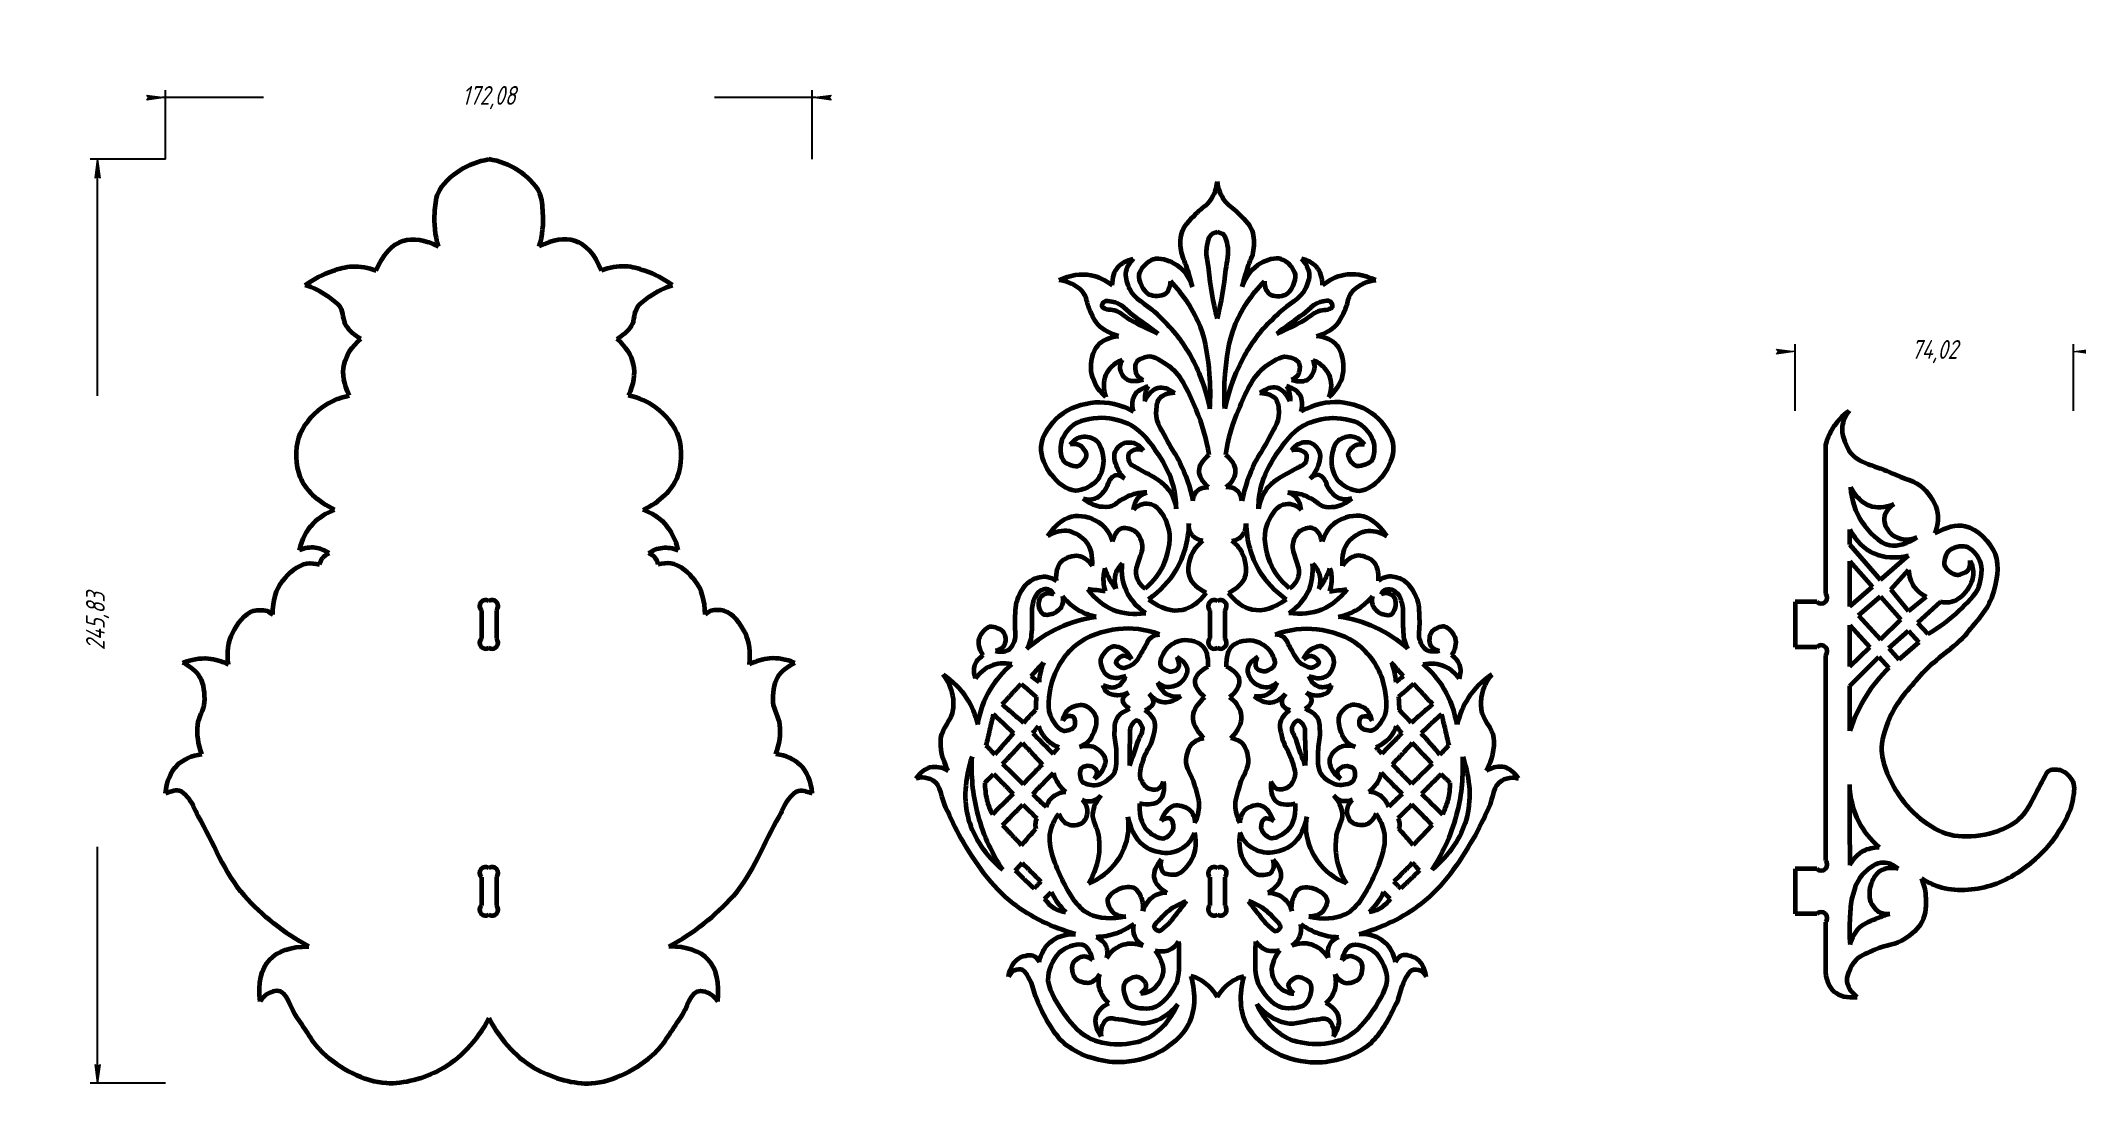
# Model space of a CAD drawing. Header units: millimetres. Extents: x -21 to 520, y 13 to 291.
import ezdxf

# ---------------------------------------------------------------- set-up
doc = ezdxf.new("R2010")
doc.units = ezdxf.units.MM
doc.linetypes.add('K5LT32770', pattern=[0])
doc.linetypes.add('K5LT_THIN', pattern=[0])
doc.styles.add('KDIMTEXTSTYLE', font='GOST_AU.SHX', dxfattribs={"width": 0.96, "oblique": 15, "height": 5})
doc.dimstyles.new('KDIMSTYLE (1.00)', dxfattribs={"dimtxt": 5, "dimasz": 1, "dimexe": 2, "dimexo": 0, "dimgap": 1, "dimtad": 1, "dimtxsty": 'KDIMTEXTSTYLE', "dimsah": 1, "dimcen": 0, "dimdle": 1, "dimadec": 0, "dimazin": 0, "dimtfac": 0.667, "dimtmove": 0, "dimatfit": 3, "dimfxl": 1, "dimtvp": 1, "dimtolj": 1, "dimtzin": 0, "dimarcsym": 0})

msp = doc.modelspace()

# ---------------------------------------------------------------- blocks, each defined once
blk = doc.blocks.new('KDIMARROW_01')
blk.add_hatch(color=0).paths.add_polyline_path([(0, 0), (-5, 0.66), (-4.5, 0), (-5, -0.66)])
at = {"color": 0, "linetype": 'K5LT_THIN', "lineweight": 18}
for p, q in [((-4.5, 0), (-5, 0.66)), ((-5, 0.66), (0, 0)), ((0, 0), (-5, -0.66)), ((-5, -0.66), (-4.5, 0)), ((0, 0), (-1, 0))]:
    blk.add_line(p, q, dxfattribs=at)

# ---------------------------------------------------------------- dimensions: what is measured, and where the dimension line sits
at = {"color": 7}
for base, p1, p2, location in [((12.325, 275.745), (184.403, 259.342), (12.325, 259.342), (98.364, 275.745)), ((445.978, 208.162), (520.002, 192.439), (445.978, 192.439), (482.99, 208.162))]:
    msp.add_linear_dim(base=base, p1=p1, p2=p2, location=location, dimstyle='KDIMSTYLE (1.00)', override={"dimexo": 0, "dimpost": '\\H5.0;\\W0.965;\\Q15;<>', "dimblk1": 'KDIMARROW_01', "dimblk2": 'KDIMARROW_01', "dimse1": 0, "dimse2": 0, "dimclrt": 7, "dimtolj": 1}, dxfattribs=at).render()
msp.add_linear_dim(base=(-5.749, 259.342), p1=(12.325, 13.51), p2=(12.325, 259.342), angle=90, location=(-5.749, 136.426), dimstyle='KDIMSTYLE (1.00)', override={"dimexo": 0, "dimpost": '\\H5.0;\\W0.965;\\Q15;<>', "dimblk1": 'KDIMARROW_01', "dimblk2": 'KDIMARROW_01', "dimse1": 0, "dimse2": 0, "dimclrt": 7, "dimtolj": 1}, dxfattribs=at).render()

# ---------------------------------------------------------------- linework, layer by layer
at = {"color": 30, "linetype": 'K5LT32770', "lineweight": 60, "true_color": 0xff8000}
for p, q in [((453.978, 182.984), (453.978, 143.824)), ((460.463, 156.816), (460.463, 160.816)), ((460.463, 156.816), (468.619, 147.482)), ((460.463, 140.377), (460.463, 152.377)), ((460.463, 152.377), (466.549, 145.568)), ((468.619, 147.482), (476.135, 153.942)), ((471.355, 144.915), (476.135, 150.091)), ((451.733, 141.579), (445.978, 141.579)), ((445.978, 141.579), (445.978, 129.579)), ((460.463, 140.377), (466.549, 145.568)), ((462.796, 137.938), (468.619, 143.018)), ((468.619, 143.018), (474.09, 136.929)), ((471.355, 144.915), (476.135, 139.159)), ((476.135, 139.159), (480.837, 142.973)), ((484.645, 141.579), (478.486, 135.984)), ((96.364, 139.334), (96.364, 131.824)), ((100.364, 139.334), (100.364, 131.824)), ((290.205, 139.334), (290.205, 131.824)), ((294.205, 139.334), (294.205, 131.824)), ((460.463, 124.435), (460.463, 135.435)), ((460.463, 135.435), (465.811, 129.579)), ((462.796, 137.938), (468.619, 131.545)), ((468.619, 131.545), (474.09, 136.929)), ((478.486, 135.984), (481.235, 133.078)), ((470.869, 129.239), (476.135, 133.851)), ((478.82, 130.886), (473.545, 126.266)), ((476.135, 133.851), (478.82, 130.886)), ((451.733, 129.579), (445.978, 129.579)), ((453.978, 127.334), (453.978, 72.824)), ((460.463, 124.435), (465.811, 129.579)), ((460.463, 119.292), (468.226, 127.007)), ((468.226, 127.007), (470.869, 124.004)), ((470.869, 129.239), (473.545, 126.266)), ((460.463, 107.292), (460.463, 119.292)), ((451.733, 70.579), (445.978, 70.579)), ((445.978, 70.579), (445.978, 58.579)), ((96.364, 68.334), (96.364, 60.824)), ((100.364, 68.334), (100.364, 60.824)), ((290.205, 68.334), (290.205, 60.824)), ((294.205, 68.334), (294.205, 60.824)), ((451.733, 58.579), (445.978, 58.579)), ((453.978, 56.334), (453.978, 42.984))]:
    msp.add_line(p, q, dxfattribs=at)
for centre, start, end in [((97.487, 140.457), 56.4451, 225), ((99.242, 140.457), 315, 123.5549), ((291.327, 140.457), 56.4451, 225), ((293.082, 140.457), 315, 123.5549), ((452.856, 142.702), 225, 45), ((97.487, 130.702), 135, 303.5549), ((99.242, 130.702), 236.4451, 45), ((291.327, 130.702), 135, 303.5549), ((293.082, 130.702), 236.4451, 45), ((452.856, 128.457), 315, 135), ((97.487, 69.456), 56.4451, 225), ((99.242, 69.456), 315, 123.5549), ((291.327, 69.456), 56.4451, 225), ((293.082, 69.456), 315, 123.5549), ((452.856, 71.701), 225, 45), ((97.487, 59.701), 135, 303.5549), ((99.242, 59.701), 236.4451, 45), ((291.327, 59.701), 135, 303.5549), ((293.082, 59.701), 236.4451, 45), ((452.856, 57.456), 315, 135)]:
    msp.add_arc(centre, 1.587, start, end, dxfattribs=at)
for points, knots in [([(84.942, 236.113), (84.088, 239.138), (83.764, 242.146), (83.968, 245.138), (84.085, 246.853), (84.205, 248.729), (84.839, 250.266), (85.874, 252.775), (88.383, 254.899), (90.685, 256.42), (92.914, 257.891), (95.473, 258.866), (98.364, 259.342)], [0, 0, 0, 0, 1, 1, 1, 2, 2, 2, 3, 3, 3, 4, 4, 4, 4]), ([(111.786, 236.113), (112.64, 239.138), (112.965, 242.146), (112.761, 245.138), (112.644, 246.853), (112.523, 248.729), (111.889, 250.266), (110.855, 252.775), (108.345, 254.899), (106.043, 256.42), (103.815, 257.891), (101.255, 258.866), (98.364, 259.342)], [0, 0, 0, 0, 1, 1, 1, 2, 2, 2, 3, 3, 3, 4, 4, 4, 4]), ([(285.59, 225.388), (285.13, 227.128), (284.63, 228.856), (284.091, 230.572), (283.609, 232.106), (282.762, 233.581), (282.551, 235.144), (282.325, 236.806), (282.353, 238.724), (282.899, 240.262), (283.571, 242.158), (285.424, 243.657), (286.874, 245.181), (287.978, 246.342), (289.526, 247.169), (290.402, 248.461), (291.366, 249.882), (291.967, 251.543), (292.205, 253.445)], [0, 0, 0, 0, 1, 1, 1, 2, 2, 2, 3, 3, 3, 4, 4, 4, 5, 5, 5, 6, 6, 6, 6]), ([(298.819, 225.388), (299.279, 227.128), (299.779, 228.856), (300.318, 230.572), (300.8, 232.106), (301.647, 233.581), (301.858, 235.144), (302.084, 236.806), (302.056, 238.724), (301.51, 240.262), (300.838, 242.158), (298.985, 243.657), (297.535, 245.181), (296.431, 246.342), (294.883, 247.169), (294.007, 248.461), (293.043, 249.882), (292.442, 251.543), (292.205, 253.445)], [0, 0, 0, 0, 1, 1, 1, 2, 2, 2, 3, 3, 3, 4, 4, 4, 5, 5, 5, 6, 6, 6, 6]), ([(68.379, 229.755), (70.181, 234.084), (72.574, 236.716), (75.558, 237.652), (78.217, 238.486), (81.345, 237.973), (84.942, 236.113)], [0, 0, 0, 0, 1, 1, 1, 2, 2, 2, 2]), ([(128.349, 229.755), (126.547, 234.084), (124.154, 236.716), (121.17, 237.652), (118.512, 238.486), (115.384, 237.973), (111.786, 236.113)], [0, 0, 0, 0, 1, 1, 1, 2, 2, 2, 2]), ([(292.205, 216.993), (291.124, 221.305), (290.36, 225.656), (289.912, 230.044), (289.694, 232.182), (289.008, 234.429), (289.483, 236.484), (289.699, 237.419), (289.836, 238.628), (290.513, 239.232), (290.943, 239.615), (291.507, 239.872), (292.205, 240.005)], [0, 0, 0, 0, 1, 1, 1, 2, 2, 2, 3, 3, 3, 4, 4, 4, 4]), ([(292.205, 216.993), (293.285, 221.305), (294.049, 225.656), (294.497, 230.044), (294.715, 232.182), (295.401, 234.429), (294.926, 236.484), (294.71, 237.419), (294.573, 238.628), (293.896, 239.232), (293.466, 239.615), (292.902, 239.872), (292.205, 240.005)], [0, 0, 0, 0, 1, 1, 1, 2, 2, 2, 3, 3, 3, 4, 4, 4, 4]), ([(264.247, 225.815), (264.246, 227.886), (264.77, 229.515), (265.82, 230.701), (266.748, 231.751), (268.087, 232.455), (269.837, 232.813)], [0, 0, 0, 0, 1, 1, 1, 2, 2, 2, 2]), ([(269.837, 232.813), (268.631, 231.599), (267.949, 230.321), (267.791, 228.979), (267.637, 227.665), (268.264, 226.096), (268.835, 224.855), (270.047, 222.217), (273.334, 220.843), (275.493, 218.743), (277.239, 217.045), (279.067, 215.39), (280.611, 213.525), (283.334, 210.238), (285.592, 206.413), (287.27, 202.494), (288.575, 199.444), (289.552, 196.247), (290.201, 192.904)], [0, 0, 0, 0, 1, 1, 1, 2, 2, 2, 3, 3, 3, 4, 4, 4, 5, 5, 5, 6, 6, 6, 6]), ([(279.69, 226.903), (279.605, 225.292), (279.17, 224.165), (278.385, 223.525), (277.441, 222.754), (275.143, 222.806), (274.037, 223.317), (272.527, 224.016), (271.163, 227.041), (271.428, 228.659), (271.678, 230.183), (273.657, 232.295), (275.197, 232.8), (276.755, 233.311), (279.185, 232.489), (280.745, 231.641), (282.923, 230.456), (284.538, 228.372), (285.59, 225.388)], [0, 0, 0, 0, 1, 1, 1, 2, 2, 2, 3, 3, 3, 4, 4, 4, 5, 5, 5, 6, 6, 6, 6]), ([(314.572, 232.813), (315.778, 231.599), (316.46, 230.321), (316.618, 228.979), (316.772, 227.665), (316.145, 226.096), (315.574, 224.855), (314.362, 222.217), (311.075, 220.843), (308.916, 218.743), (307.17, 217.045), (305.342, 215.39), (303.798, 213.525), (301.075, 210.238), (298.817, 206.413), (297.139, 202.494), (295.834, 199.444), (294.857, 196.247), (294.208, 192.904)], [0, 0, 0, 0, 1, 1, 1, 2, 2, 2, 3, 3, 3, 4, 4, 4, 5, 5, 5, 6, 6, 6, 6]), ([(304.719, 226.903), (304.804, 225.292), (305.239, 224.165), (306.024, 223.525), (306.968, 222.754), (309.266, 222.806), (310.372, 223.317), (311.882, 224.016), (313.246, 227.041), (312.981, 228.659), (312.731, 230.183), (310.752, 232.295), (309.212, 232.8), (307.654, 233.311), (305.224, 232.489), (303.664, 231.641), (301.486, 230.456), (299.871, 228.372), (298.819, 225.388)], [0, 0, 0, 0, 1, 1, 1, 2, 2, 2, 3, 3, 3, 4, 4, 4, 5, 5, 5, 6, 6, 6, 6]), ([(320.162, 225.815), (320.163, 227.886), (319.639, 229.515), (318.589, 230.701), (317.661, 231.751), (316.322, 232.455), (314.572, 232.813)], [0, 0, 0, 0, 1, 1, 1, 2, 2, 2, 2]), ([(49.509, 225.858), (51.808, 227.521), (54.252, 228.785), (56.842, 229.652), (58.508, 230.21), (60.286, 230.75), (62.021, 230.832), (64.127, 230.931), (66.247, 230.572), (68.379, 229.755)], [0, 0, 0, 0, 1, 1, 1, 2, 2, 2, 3, 3, 3, 3]), ([(147.22, 225.858), (144.921, 227.521), (142.477, 228.785), (139.887, 229.652), (138.221, 230.21), (136.443, 230.75), (134.708, 230.832), (132.601, 230.931), (130.482, 230.572), (128.349, 229.755)], [0, 0, 0, 0, 1, 1, 1, 2, 2, 2, 3, 3, 3, 3]), ([(250.085, 227.182), (253.054, 228.588), (255.884, 229.03), (258.574, 228.507), (260.539, 228.125), (262.43, 227.228), (264.247, 225.815)], [0, 0, 0, 0, 1, 1, 1, 2, 2, 2, 2]), ([(334.324, 227.182), (331.355, 228.588), (328.525, 229.03), (325.835, 228.507), (323.87, 228.125), (321.979, 227.228), (320.162, 225.815)], [0, 0, 0, 0, 1, 1, 1, 2, 2, 2, 2]), ([(64.328, 211.603), (62.651, 212.48), (61.351, 213.608), (60.431, 214.987), (59.48, 216.412), (59.779, 218.667), (58.79, 220.063), (57.968, 221.225), (56.613, 222.099), (55.406, 222.935), (53.615, 224.175), (51.649, 225.149), (49.509, 225.858)], [0, 0, 0, 0, 1, 1, 1, 2, 2, 2, 3, 3, 3, 4, 4, 4, 4]), ([(132.4, 211.603), (134.078, 212.48), (135.377, 213.608), (136.297, 214.987), (137.249, 216.412), (136.95, 218.667), (137.938, 220.063), (138.761, 221.225), (140.115, 222.099), (141.323, 222.935), (143.113, 224.175), (145.079, 225.149), (147.22, 225.858)], [0, 0, 0, 0, 1, 1, 1, 2, 2, 2, 3, 3, 3, 4, 4, 4, 4]), ([(265.861, 212.316), (263.655, 212.891), (261.875, 213.885), (260.52, 215.297), (259.28, 216.59), (258.567, 218.503), (257.87, 220.225), (257.44, 221.285), (257.38, 222.568), (256.793, 223.496), (255.958, 224.818), (254.379, 225.859), (252.901, 226.478), (252.025, 226.844), (251.087, 227.079), (250.085, 227.182)], [0, 0, 0, 0, 1, 1, 1, 2, 2, 2, 3, 3, 3, 4, 4, 4, 5, 5, 5, 5]), ([(290.201, 192.904), (290.412, 196.012), (290.387, 199.097), (290.125, 202.158), (289.763, 206.397), (289.212, 210.837), (287.68, 214.739), (285.941, 219.17), (283.278, 223.225), (279.69, 226.903)], [0, 0, 0, 0, 1, 1, 1, 2, 2, 2, 3, 3, 3, 3]), ([(294.208, 192.904), (293.997, 196.012), (294.022, 199.097), (294.284, 202.158), (294.646, 206.397), (295.197, 210.837), (296.729, 214.739), (298.468, 219.17), (301.131, 223.225), (304.719, 226.903)], [0, 0, 0, 0, 1, 1, 1, 2, 2, 2, 3, 3, 3, 3]), ([(318.548, 212.316), (320.754, 212.891), (322.534, 213.885), (323.889, 215.297), (325.129, 216.59), (325.842, 218.503), (326.539, 220.225), (326.969, 221.285), (327.029, 222.568), (327.616, 223.496), (328.451, 224.818), (330.03, 225.859), (331.508, 226.478), (332.384, 226.844), (333.322, 227.079), (334.324, 227.182)], [0, 0, 0, 0, 1, 1, 1, 2, 2, 2, 3, 3, 3, 4, 4, 4, 5, 5, 5, 5]), ([(276.39, 212.943), (274.382, 214.509), (272.335, 216.019), (270.249, 217.474), (268.238, 218.877), (266.475, 221.244), (264.107, 221.529), (263.474, 221.605), (262.57, 221.868), (262.139, 221.529), (261.8, 221.262), (261.41, 220.458), (261.543, 220.098), (261.672, 219.751), (262.393, 219.544), (262.855, 219.382), (263.468, 219.168), (264.193, 219.3), (264.823, 219.144), (266.352, 218.764), (267.541, 217.43), (268.937, 216.64), (271.348, 215.274), (273.833, 214.042), (276.39, 212.943)], [0, 0, 0, 0, 1, 1, 1, 2, 2, 2, 3, 3, 3, 4, 4, 4, 5, 5, 5, 6, 6, 6, 7, 7, 7, 8, 8, 8, 8]), ([(308.019, 212.943), (310.027, 214.509), (312.074, 216.019), (314.16, 217.474), (316.171, 218.877), (317.934, 221.244), (320.302, 221.529), (320.935, 221.605), (321.839, 221.868), (322.27, 221.529), (322.609, 221.262), (322.999, 220.458), (322.866, 220.098), (322.737, 219.751), (322.016, 219.544), (321.554, 219.382), (320.941, 219.168), (320.216, 219.3), (319.586, 219.144), (318.057, 218.764), (316.868, 217.43), (315.472, 216.64), (313.061, 215.274), (310.576, 214.042), (308.019, 212.943)], [0, 0, 0, 0, 1, 1, 1, 2, 2, 2, 3, 3, 3, 4, 4, 4, 5, 5, 5, 6, 6, 6, 7, 7, 7, 8, 8, 8, 8]), ([(61.208, 196.477), (59.754, 199.46), (59.307, 202.228), (59.867, 204.783), (60.409, 207.257), (61.896, 209.53), (64.328, 211.603)], [0, 0, 0, 0, 1, 1, 1, 2, 2, 2, 2]), ([(135.521, 196.477), (136.974, 199.46), (137.421, 202.228), (136.861, 204.783), (136.319, 207.257), (134.832, 209.53), (132.4, 211.603)], [0, 0, 0, 0, 1, 1, 1, 2, 2, 2, 2]), ([(262.507, 196.043), (260.197, 198.229), (258.913, 200.548), (258.656, 202.999), (258.429, 205.173), (258.973, 208.259), (260.396, 209.832), (261.607, 211.171), (263.429, 211.999), (265.861, 212.316)], [0, 0, 0, 0, 1, 1, 1, 2, 2, 2, 3, 3, 3, 3]), ([(321.902, 196.043), (324.212, 198.229), (325.496, 200.548), (325.753, 202.999), (325.98, 205.173), (325.436, 208.259), (324.013, 209.832), (322.802, 211.171), (320.98, 211.999), (318.548, 212.316)], [0, 0, 0, 0, 1, 1, 1, 2, 2, 2, 3, 3, 3, 3]), ([(266.839, 206.005), (264.635, 204.95), (263.177, 203.575), (262.466, 201.881), (261.775, 200.236), (261.789, 198.29), (262.507, 196.043)], [0, 0, 0, 0, 1, 1, 1, 2, 2, 2, 2]), ([(272.454, 200.689), (270.446, 200.035), (268.905, 200.135), (267.832, 200.987), (267.141, 201.536), (266.459, 202.648), (266.342, 203.571), (266.244, 204.339), (266.41, 205.151), (266.839, 206.005)], [0, 0, 0, 0, 1, 1, 1, 2, 2, 2, 3, 3, 3, 3]), ([(289.978, 180.673), (289.344, 184.943), (288.19, 188.981), (286.516, 192.788), (284.716, 196.882), (282.895, 201.805), (279.311, 204.266), (277.658, 205.401), (275.463, 207.127), (273.597, 206.8), (272.575, 206.622), (271.018, 206.045), (270.565, 205.21), (270.117, 204.383), (270.245, 202.662), (270.864, 201.831), (271.221, 201.352), (271.751, 200.971), (272.454, 200.689)], [0, 0, 0, 0, 1, 1, 1, 2, 2, 2, 3, 3, 3, 4, 4, 4, 5, 5, 5, 6, 6, 6, 6]), ([(294.431, 180.673), (295.065, 184.943), (296.219, 188.981), (297.893, 192.788), (299.693, 196.882), (301.514, 201.805), (305.098, 204.266), (306.751, 205.401), (308.946, 207.127), (310.812, 206.8), (311.834, 206.622), (313.391, 206.045), (313.844, 205.21), (314.292, 204.383), (314.164, 202.662), (313.545, 201.831), (313.188, 201.352), (312.658, 200.971), (311.955, 200.689)], [0, 0, 0, 0, 1, 1, 1, 2, 2, 2, 3, 3, 3, 4, 4, 4, 5, 5, 5, 6, 6, 6, 6]), ([(311.955, 200.689), (313.963, 200.035), (315.504, 200.135), (316.577, 200.987), (317.268, 201.536), (317.95, 202.648), (318.067, 203.571), (318.165, 204.339), (317.999, 205.151), (317.57, 206.005)], [0, 0, 0, 0, 1, 1, 1, 2, 2, 2, 3, 3, 3, 3]), ([(317.57, 206.005), (319.774, 204.95), (321.232, 203.575), (321.943, 201.881), (322.634, 200.236), (322.62, 198.29), (321.902, 196.043)], [0, 0, 0, 0, 1, 1, 1, 2, 2, 2, 2]), ([(57.325, 166.09), (52.68, 168.315), (49.63, 171.251), (48.174, 174.897), (46.978, 177.895), (46.795, 182.219), (47.818, 185.331), (48.799, 188.314), (51.308, 191.352), (53.908, 193.272), (55.979, 194.802), (58.412, 195.87), (61.208, 196.477)], [0, 0, 0, 0, 1, 1, 1, 2, 2, 2, 3, 3, 3, 4, 4, 4, 4]), ([(139.404, 166.09), (144.049, 168.315), (147.099, 171.251), (148.554, 174.897), (149.75, 177.895), (149.933, 182.219), (148.91, 185.331), (147.929, 188.314), (145.421, 191.352), (142.821, 193.272), (140.749, 194.802), (138.316, 195.87), (135.521, 196.477)], [0, 0, 0, 0, 1, 1, 1, 2, 2, 2, 3, 3, 3, 4, 4, 4, 4]), ([(253.078, 183.443), (254.027, 184.643), (255.059, 185.343), (256.175, 185.541), (257.348, 185.75), (259.047, 185.236), (259.971, 184.506), (261.141, 183.582), (261.686, 181.454), (261.834, 179.882), (262.012, 177.993), (261.433, 175.521), (260.316, 174.085), (259.088, 172.507), (256.32, 171.117), (254.415, 171.152), (252.204, 171.192), (249.545, 173.472), (248.031, 175.362), (246.467, 177.315), (245.203, 180.399), (245.305, 182.781), (245.43, 185.689), (247.901, 189.121), (250.205, 191.097), (252.62, 193.167), (256.445, 194.457), (259.66, 194.686), (262.997, 194.923), (266.401, 194.118), (269.874, 192.27)], [0, 0, 0, 0, 1, 1, 1, 2, 2, 2, 3, 3, 3, 4, 4, 4, 5, 5, 5, 6, 6, 6, 7, 7, 7, 8, 8, 8, 9, 9, 9, 10, 10, 10, 10]), ([(269.874, 192.27), (269.444, 194.031), (269.559, 195.471), (270.219, 196.589), (270.877, 197.703), (272.075, 198.499), (273.814, 198.976)], [0, 0, 0, 0, 1, 1, 1, 2, 2, 2, 2]), ([(273.814, 198.976), (273.409, 198.316), (273.133, 197.627), (272.985, 196.91), (272.855, 196.285), (272.823, 195.638), (272.889, 194.969)], [0, 0, 0, 0, 1, 1, 1, 2, 2, 2, 2]), ([(272.889, 194.969), (273.833, 196.991), (274.995, 198.171), (276.375, 198.508), (277.694, 198.83), (279.212, 198.384), (280.928, 197.17)], [0, 0, 0, 0, 1, 1, 1, 2, 2, 2, 2]), ([(280.928, 197.17), (278.926, 197.154), (277.514, 196.624), (276.693, 195.578), (276.014, 194.715), (275.91, 193.13), (275.865, 191.934), (275.763, 189.276), (277.734, 186.701), (278.97, 184.232), (279.926, 182.324), (281.267, 180.599), (282.2, 178.684), (283.764, 175.473), (284.923, 172.077), (285.678, 168.497)], [0, 0, 0, 0, 1, 1, 1, 2, 2, 2, 3, 3, 3, 4, 4, 4, 5, 5, 5, 5]), ([(303.481, 197.17), (305.483, 197.154), (306.895, 196.624), (307.716, 195.578), (308.395, 194.715), (308.499, 193.13), (308.544, 191.934), (308.646, 189.276), (306.676, 186.701), (305.439, 184.232), (304.483, 182.324), (303.142, 180.599), (302.209, 178.684), (300.645, 175.473), (299.486, 172.077), (298.731, 168.497)], [0, 0, 0, 0, 1, 1, 1, 2, 2, 2, 3, 3, 3, 4, 4, 4, 5, 5, 5, 5]), ([(311.52, 194.969), (310.576, 196.991), (309.414, 198.171), (308.034, 198.508), (306.715, 198.83), (305.197, 198.384), (303.481, 197.17)], [0, 0, 0, 0, 1, 1, 1, 2, 2, 2, 2]), ([(314.535, 192.27), (314.965, 194.031), (314.85, 195.471), (314.19, 196.589), (313.532, 197.703), (312.334, 198.499), (310.595, 198.976)], [0, 0, 0, 0, 1, 1, 1, 2, 2, 2, 2]), ([(310.595, 198.976), (311, 198.316), (311.276, 197.627), (311.424, 196.91), (311.554, 196.285), (311.586, 195.638), (311.52, 194.969)], [0, 0, 0, 0, 1, 1, 1, 2, 2, 2, 2]), ([(331.331, 183.443), (330.382, 184.643), (329.35, 185.343), (328.234, 185.541), (327.061, 185.75), (325.362, 185.236), (324.438, 184.506), (323.268, 183.582), (322.723, 181.454), (322.575, 179.882), (322.397, 177.993), (322.976, 175.521), (324.093, 174.085), (325.321, 172.507), (328.089, 171.117), (329.994, 171.152), (332.205, 171.192), (334.864, 173.472), (336.378, 175.362), (337.942, 177.315), (339.206, 180.399), (339.104, 182.781), (338.979, 185.689), (336.508, 189.121), (334.204, 191.097), (331.789, 193.167), (327.964, 194.457), (324.749, 194.686), (321.412, 194.923), (318.008, 194.118), (314.535, 192.27)], [0, 0, 0, 0, 1, 1, 1, 2, 2, 2, 3, 3, 3, 4, 4, 4, 5, 5, 5, 6, 6, 6, 7, 7, 7, 8, 8, 8, 9, 9, 9, 10, 10, 10, 10]), ([(281.271, 166.374), (281.259, 168.429), (281.009, 170.415), (280.522, 172.332), (279.764, 175.318), (278.228, 178.223), (276.519, 180.786), (274.596, 183.672), (272.288, 186.861), (269.325, 188.476), (267.05, 189.715), (264.098, 190.532), (261.503, 190.517), (258.69, 190.501), (255.044, 189.919), (253.106, 188.015), (251.922, 186.852), (250.727, 184.996), (250.518, 183.328), (250.347, 181.961), (250.48, 179.925), (251.324, 179.015), (252.155, 178.118), (254.442, 177.363), (255.493, 177.865), (256.338, 178.268), (257.443, 179.844), (257.372, 180.788), (257.307, 181.65), (256.316, 182.905), (255.436, 183.3), (254.78, 183.593), (253.966, 183.614), (253.078, 183.443)], [0, 0, 0, 0, 1, 1, 1, 2, 2, 2, 3, 3, 3, 4, 4, 4, 5, 5, 5, 6, 6, 6, 7, 7, 7, 8, 8, 8, 9, 9, 9, 10, 10, 10, 11, 11, 11, 11]), ([(303.138, 166.374), (303.15, 168.429), (303.4, 170.415), (303.887, 172.332), (304.645, 175.318), (306.181, 178.223), (307.89, 180.786), (309.813, 183.672), (312.121, 186.861), (315.084, 188.476), (317.359, 189.715), (320.311, 190.532), (322.906, 190.517), (325.719, 190.501), (329.365, 189.919), (331.303, 188.015), (332.487, 186.852), (333.682, 184.996), (333.891, 183.328), (334.062, 181.961), (333.929, 179.925), (333.085, 179.015), (332.254, 178.118), (329.967, 177.363), (328.916, 177.865), (328.071, 178.268), (326.966, 179.844), (327.037, 180.788), (327.102, 181.65), (328.093, 182.905), (328.973, 183.3), (329.629, 183.593), (330.443, 183.614), (331.331, 183.443)], [0, 0, 0, 0, 1, 1, 1, 2, 2, 2, 3, 3, 3, 4, 4, 4, 5, 5, 5, 6, 6, 6, 7, 7, 7, 8, 8, 8, 9, 9, 9, 10, 10, 10, 11, 11, 11, 11]), ([(453.978, 182.984), (454.418, 184.767), (455.098, 186.395), (456.019, 187.867), (457.107, 189.608), (458.532, 191.132), (460.292, 192.439)], [0, 0, 0, 0, 1, 1, 1, 2, 2, 2, 2]), ([(460.292, 192.439), (459.254, 191.06), (458.641, 189.652), (458.454, 188.215), (458.187, 186.17), (459.202, 183.649), (460.242, 181.904), (462.33, 178.405), (467.95, 177.71), (471.87, 175.743), (474.587, 174.379), (478.027, 173.823), (480.085, 171.776), (481.8, 170.071), (483.484, 167.539), (483.812, 165.151), (484.043, 163.473), (483.822, 161.706), (483.15, 159.85)], [0, 0, 0, 0, 1, 1, 1, 2, 2, 2, 3, 3, 3, 4, 4, 4, 5, 5, 5, 6, 6, 6, 6]), ([(267.529, 174.384), (266.804, 175.106), (266.233, 175.893), (265.815, 176.745), (265.128, 178.148), (264.447, 180.149), (265.002, 181.479), (265.364, 182.344), (266.269, 183.382), (267.132, 183.759), (268.118, 184.191), (269.694, 184.065), (270.69, 183.557), (271.384, 183.202), (271.998, 182.677), (272.495, 181.85)], [0, 0, 0, 0, 1, 1, 1, 2, 2, 2, 3, 3, 3, 4, 4, 4, 5, 5, 5, 5]), ([(316.88, 174.384), (317.605, 175.106), (318.176, 175.893), (318.594, 176.745), (319.281, 178.148), (319.962, 180.149), (319.407, 181.479), (319.045, 182.344), (318.14, 183.382), (317.277, 183.759), (316.291, 184.191), (314.715, 184.065), (313.719, 183.557), (313.025, 183.202), (312.411, 182.677), (311.914, 181.85)], [0, 0, 0, 0, 1, 1, 1, 2, 2, 2, 3, 3, 3, 4, 4, 4, 5, 5, 5, 5]), ([(272.495, 181.85), (271.818, 182.13), (271.182, 182.218), (270.588, 182.113), (269.862, 181.985), (268.876, 181.481), (268.594, 180.867), (268.354, 180.345), (268.479, 179.435), (268.701, 178.873), (269.083, 177.902), (270.553, 177.507), (271.514, 176.878), (273.056, 175.87), (274.851, 175.237), (276.321, 174.137), (277.159, 173.509), (278.034, 172.85), (278.707, 172.071), (280.04, 170.528), (280.894, 168.629), (281.271, 166.374)], [0, 0, 0, 0, 1, 1, 1, 2, 2, 2, 3, 3, 3, 4, 4, 4, 5, 5, 5, 6, 6, 6, 7, 7, 7, 7]), ([(289.834, 172.104), (288.157, 173.567), (287.333, 175.015), (287.361, 176.446), (287.389, 177.871), (288.262, 179.28), (289.978, 180.673)], [0, 0, 0, 0, 1, 1, 1, 2, 2, 2, 2]), ([(294.575, 172.104), (296.252, 173.567), (297.076, 175.015), (297.048, 176.446), (297.02, 177.871), (296.147, 179.28), (294.431, 180.673)], [0, 0, 0, 0, 1, 1, 1, 2, 2, 2, 2]), ([(311.914, 181.85), (312.591, 182.13), (313.227, 182.218), (313.821, 182.113), (314.547, 181.985), (315.533, 181.481), (315.815, 180.867), (316.055, 180.345), (315.93, 179.435), (315.708, 178.873), (315.326, 177.902), (313.856, 177.507), (312.895, 176.878), (311.353, 175.87), (309.558, 175.237), (308.088, 174.137), (307.25, 173.509), (306.375, 172.85), (305.702, 172.071), (304.369, 170.528), (303.515, 168.629), (303.138, 166.374)], [0, 0, 0, 0, 1, 1, 1, 2, 2, 2, 3, 3, 3, 4, 4, 4, 5, 5, 5, 6, 6, 6, 7, 7, 7, 7]), ([(256.472, 169.112), (257.651, 168.784), (258.71, 168.774), (259.647, 169.082), (260.843, 169.474), (261.9, 170.714), (262.644, 171.812), (263.147, 172.555), (263.204, 173.641), (263.802, 174.298), (264.169, 174.7), (264.666, 175.187), (265.142, 175.311), (265.868, 175.5), (266.659, 175.187), (267.529, 174.384)], [0, 0, 0, 0, 1, 1, 1, 2, 2, 2, 3, 3, 3, 4, 4, 4, 5, 5, 5, 5]), ([(327.937, 169.112), (326.758, 168.784), (325.699, 168.774), (324.762, 169.082), (323.566, 169.474), (322.509, 170.714), (321.765, 171.812), (321.262, 172.555), (321.205, 173.641), (320.607, 174.298), (320.24, 174.7), (319.743, 175.187), (319.267, 175.311), (318.541, 175.5), (317.75, 175.187), (316.88, 174.384)], [0, 0, 0, 0, 1, 1, 1, 2, 2, 2, 3, 3, 3, 4, 4, 4, 5, 5, 5, 5]), ([(273.416, 170.655), (272.384, 170.683), (271.385, 170.584), (270.419, 170.358), (269.101, 170.05), (267.842, 169.389), (266.65, 168.726), (265.785, 168.245), (265.065, 167.403), (264.157, 167.094), (263.17, 166.757), (261.958, 166.763), (260.923, 166.916), (259.337, 167.15), (257.854, 167.882), (256.472, 169.112)], [0, 0, 0, 0, 1, 1, 1, 2, 2, 2, 3, 3, 3, 4, 4, 4, 5, 5, 5, 5]), ([(269.915, 166.043), (270.008, 167.363), (270.413, 168.425), (271.131, 169.23), (271.698, 169.866), (272.459, 170.34), (273.416, 170.655)], [0, 0, 0, 0, 1, 1, 1, 2, 2, 2, 2]), ([(285.678, 168.497), (285.856, 169.726), (286.302, 170.641), (287.016, 171.241), (287.706, 171.822), (288.645, 172.109), (289.834, 172.104)], [0, 0, 0, 0, 1, 1, 1, 2, 2, 2, 2]), ([(298.731, 168.497), (298.553, 169.726), (298.107, 170.641), (297.393, 171.241), (296.703, 171.822), (295.764, 172.109), (294.575, 172.104)], [0, 0, 0, 0, 1, 1, 1, 2, 2, 2, 2]), ([(310.993, 170.655), (312.025, 170.683), (313.024, 170.584), (313.99, 170.358), (315.308, 170.05), (316.567, 169.389), (317.759, 168.726), (318.624, 168.245), (319.344, 167.403), (320.252, 167.094), (321.239, 166.757), (322.451, 166.763), (323.486, 166.916), (325.072, 167.15), (326.555, 167.882), (327.937, 169.112)], [0, 0, 0, 0, 1, 1, 1, 2, 2, 2, 3, 3, 3, 4, 4, 4, 5, 5, 5, 5]), ([(314.494, 166.043), (314.401, 167.363), (313.996, 168.425), (313.278, 169.23), (312.711, 169.866), (311.95, 170.34), (310.993, 170.655)], [0, 0, 0, 0, 1, 1, 1, 2, 2, 2, 2]), ([(460.628, 172.126), (460.922, 168.547), (461.949, 165.466), (463.709, 162.884), (465.455, 160.323), (468.296, 157.079), (471.113, 156.673), (473.331, 156.353), (475.766, 157.065), (478.417, 158.809)], [0, 0, 0, 0, 1, 1, 1, 2, 2, 2, 3, 3, 3, 3]), ([(460.628, 172.126), (461.989, 169.558), (463.695, 167.918), (465.746, 167.207), (467.601, 166.564), (469.737, 166.68), (472.156, 167.555)], [0, 0, 0, 0, 1, 1, 1, 2, 2, 2, 2]), ([(47.959, 155.336), (48.624, 158.219), (49.846, 160.593), (51.627, 162.458), (53.129, 164.031), (55.028, 165.242), (57.325, 166.09)], [0, 0, 0, 0, 1, 1, 1, 2, 2, 2, 2]), ([(148.769, 155.336), (148.105, 158.219), (146.882, 160.593), (145.101, 162.458), (143.599, 164.031), (141.7, 165.242), (139.404, 166.09)], [0, 0, 0, 0, 1, 1, 1, 2, 2, 2, 2]), ([(247.125, 159.081), (249.278, 162.351), (251.681, 164.142), (254.336, 164.453), (256.503, 164.706), (259.574, 163.742), (261.339, 162.257), (262.654, 161.151), (263.653, 159.628), (264.337, 157.687)], [0, 0, 0, 0, 1, 1, 1, 2, 2, 2, 3, 3, 3, 3]), ([(272.972, 145.164), (275.39, 147.201), (277.12, 149.503), (278.163, 152.07), (279.344, 154.977), (280.088, 158.951), (279.06, 161.813), (278.311, 163.898), (276.838, 166.907), (274.701, 167.453), (273.958, 167.643), (272.986, 167.737), (272.223, 167.539), (271.377, 167.319), (270.607, 166.82), (269.915, 166.043)], [0, 0, 0, 0, 1, 1, 1, 2, 2, 2, 3, 3, 3, 4, 4, 4, 5, 5, 5, 5]), ([(284.587, 162.48), (284.43, 157.761), (283.279, 153.598), (281.135, 149.99), (279.377, 147.033), (276.952, 144.449), (273.86, 142.238)], [0, 0, 0, 0, 1, 1, 1, 2, 2, 2, 2]), ([(288.35, 157.801), (287.108, 158.051), (286.174, 158.548), (285.547, 159.292), (284.884, 160.078), (284.564, 161.141), (284.587, 162.48)], [0, 0, 0, 0, 1, 1, 1, 2, 2, 2, 2]), ([(296.06, 157.801), (297.301, 158.051), (298.235, 158.548), (298.862, 159.292), (299.525, 160.078), (299.845, 161.141), (299.822, 162.48)], [0, 0, 0, 0, 1, 1, 1, 2, 2, 2, 2]), ([(299.822, 162.48), (299.979, 157.761), (301.13, 153.598), (303.275, 149.99), (305.032, 147.033), (307.457, 144.449), (310.549, 142.238)], [0, 0, 0, 0, 1, 1, 1, 2, 2, 2, 2]), ([(311.437, 145.164), (309.019, 147.201), (307.289, 149.503), (306.246, 152.07), (305.065, 154.977), (304.321, 158.951), (305.349, 161.813), (306.098, 163.898), (307.571, 166.907), (309.708, 167.453), (310.451, 167.643), (311.423, 167.737), (312.186, 167.539), (313.032, 167.319), (313.802, 166.82), (314.494, 166.043)], [0, 0, 0, 0, 1, 1, 1, 2, 2, 2, 3, 3, 3, 4, 4, 4, 5, 5, 5, 5]), ([(337.284, 159.081), (335.131, 162.351), (332.728, 164.142), (330.073, 164.453), (327.906, 164.706), (324.835, 163.742), (323.07, 162.257), (321.755, 161.151), (320.756, 159.628), (320.072, 157.687)], [0, 0, 0, 0, 1, 1, 1, 2, 2, 2, 3, 3, 3, 3]), ([(472.156, 167.555), (470.601, 166.384), (469.756, 165.158), (469.622, 163.878), (469.475, 162.47), (470.588, 160.396), (471.759, 159.455), (472.763, 158.649), (474.425, 158.186), (475.784, 158.213), (476.654, 158.23), (477.532, 158.429), (478.417, 158.809)], [0, 0, 0, 0, 1, 1, 1, 2, 2, 2, 3, 3, 3, 4, 4, 4, 4]), ([(258.918, 151.218), (259.105, 153.814), (258.586, 155.901), (257.363, 157.479), (256.331, 158.81), (254.41, 160.086), (252.763, 160.387), (251.012, 160.708), (249.133, 160.272), (247.125, 159.081)], [0, 0, 0, 0, 1, 1, 1, 2, 2, 2, 3, 3, 3, 3]), ([(264.337, 157.687), (264.884, 159.703), (265.724, 160.88), (266.859, 161.218), (267.851, 161.514), (269.624, 160.916), (270.509, 160.179), (271.435, 159.409), (272.048, 157.828), (272.2, 156.589), (272.372, 155.198), (271.545, 153.691), (271.162, 152.256), (270.955, 151.482), (270.548, 150.715), (270.509, 149.942), (270.457, 148.907), (270.759, 147.702), (271.31, 146.826), (271.713, 146.185), (272.267, 145.632), (272.972, 145.164)], [0, 0, 0, 0, 1, 1, 1, 2, 2, 2, 3, 3, 3, 4, 4, 4, 5, 5, 5, 6, 6, 6, 7, 7, 7, 7]), ([(289.244, 144.027), (287.005, 145.088), (285.554, 146.44), (284.891, 148.081), (284.142, 149.937), (284.644, 152.874), (285.666, 154.76), (286.283, 155.897), (287.177, 156.911), (288.35, 157.801)], [0, 0, 0, 0, 1, 1, 1, 2, 2, 2, 3, 3, 3, 3]), ([(295.165, 144.027), (297.404, 145.088), (298.855, 146.44), (299.518, 148.081), (300.267, 149.937), (299.765, 152.874), (298.743, 154.76), (298.126, 155.897), (297.232, 156.911), (296.06, 157.801)], [0, 0, 0, 0, 1, 1, 1, 2, 2, 2, 3, 3, 3, 3]), ([(320.072, 157.687), (319.525, 159.703), (318.685, 160.88), (317.55, 161.218), (316.558, 161.514), (314.786, 160.916), (313.9, 160.179), (312.974, 159.409), (312.361, 157.828), (312.209, 156.589), (312.037, 155.198), (312.864, 153.691), (313.247, 152.256), (313.454, 151.482), (313.861, 150.715), (313.9, 149.942), (313.952, 148.907), (313.65, 147.702), (313.099, 146.826), (312.696, 146.185), (312.142, 145.632), (311.437, 145.164)], [0, 0, 0, 0, 1, 1, 1, 2, 2, 2, 3, 3, 3, 4, 4, 4, 5, 5, 5, 6, 6, 6, 7, 7, 7, 7]), ([(325.491, 151.218), (325.304, 153.814), (325.823, 155.901), (327.046, 157.479), (328.078, 158.81), (329.999, 160.086), (331.646, 160.387), (333.397, 160.708), (335.276, 160.272), (337.284, 159.081)], [0, 0, 0, 0, 1, 1, 1, 2, 2, 2, 3, 3, 3, 3]), ([(460.463, 160.816), (462.163, 157.776), (464.283, 155.676), (466.824, 154.514), (469.472, 153.304), (472.575, 153.114), (476.135, 153.942)], [0, 0, 0, 0, 1, 1, 1, 2, 2, 2, 2]), ([(483.15, 159.85), (486.117, 161.571), (488.796, 162.208), (491.188, 161.761), (494.354, 161.17), (497.958, 157.35), (499.173, 154.291), (500.407, 151.185), (499.535, 146.603), (498.401, 143.214), (497.181, 139.573), (494.241, 136.366), (491.703, 133.34), (488.302, 129.285), (483.411, 126.544), (479.854, 122.607), (476.786, 119.211), (473.408, 115.729), (471.525, 111.616), (470.268, 108.869), (469.018, 105.702), (468.949, 102.772), (468.856, 98.817), (470.87, 94.388), (472.985, 91.009), (476.07, 86.078), (481.831, 80.958), (487.152, 79.675), (492.501, 78.385), (500.624, 79.868), (505.012, 83.367), (508.17, 85.885), (509.808, 90.689), (512.053, 94.443), (512.474, 95.148), (512.715, 96.132), (513.306, 96.564), (514.074, 97.125), (515.542, 97.103), (516.487, 96.862), (517.829, 96.521), (519.236, 95.034), (519.816, 93.781), (520.483, 92.341), (520.002, 90.247), (519.716, 88.564), (519.237, 85.738), (517.664, 83.02), (516.139, 80.564), (514.445, 77.837), (512.212, 75.297), (509.828, 73.16), (506.437, 70.121), (502.238, 67.284), (497.952, 66.054), (493.672, 64.826), (488.398, 64.318), (484.134, 65.778), (482.584, 66.309), (481.08, 67.045), (479.621, 67.986)], [0, 0, 0, 0, 1, 1, 1, 2, 2, 2, 3, 3, 3, 4, 4, 4, 5, 5, 5, 6, 6, 6, 7, 7, 7, 8, 8, 8, 9, 9, 9, 10, 10, 10, 11, 11, 11, 12, 12, 12, 13, 13, 13, 14, 14, 14, 15, 15, 15, 16, 16, 16, 17, 17, 17, 18, 18, 18, 19, 19, 19, 20, 20, 20, 20]), ([(40.852, 138.243), (40.842, 141.901), (41.739, 144.906), (43.544, 147.26), (45.049, 149.223), (47.484, 151.456), (49.953, 151.789), (51.004, 151.931), (52.115, 151.86), (53.287, 151.576)], [0, 0, 0, 0, 1, 1, 1, 2, 2, 2, 3, 3, 3, 3]), ([(55.829, 154.553), (54.642, 155.351), (53.419, 155.826), (52.161, 155.977), (50.802, 156.141), (49.401, 155.927), (47.959, 155.336)], [0, 0, 0, 0, 1, 1, 1, 2, 2, 2, 2]), ([(53.287, 151.576), (53.458, 152.264), (53.748, 152.853), (54.155, 153.342), (54.583, 153.855), (55.141, 154.259), (55.829, 154.553)], [0, 0, 0, 0, 1, 1, 1, 2, 2, 2, 2]), ([(140.899, 154.553), (142.086, 155.351), (143.309, 155.826), (144.567, 155.977), (145.926, 156.141), (147.327, 155.927), (148.769, 155.336)], [0, 0, 0, 0, 1, 1, 1, 2, 2, 2, 2]), ([(143.442, 151.576), (143.27, 152.264), (142.981, 152.853), (142.573, 153.342), (142.145, 153.855), (141.587, 154.259), (140.899, 154.553)], [0, 0, 0, 0, 1, 1, 1, 2, 2, 2, 2]), ([(155.877, 138.243), (155.887, 141.901), (154.989, 144.906), (153.185, 147.26), (151.679, 149.223), (149.244, 151.456), (146.775, 151.789), (145.724, 151.931), (144.613, 151.86), (143.442, 151.576)], [0, 0, 0, 0, 1, 1, 1, 2, 2, 2, 3, 3, 3, 3]), ([(249.375, 147.194), (249.188, 149.554), (249.663, 151.287), (250.799, 152.393), (251.779, 153.347), (253.848, 154.067), (255.215, 153.853), (256.55, 153.644), (257.784, 152.765), (258.918, 151.218)], [0, 0, 0, 0, 1, 1, 1, 2, 2, 2, 3, 3, 3, 3]), ([(266.908, 151.838), (265.929, 150.868), (265.301, 149.812), (265.023, 148.67), (264.749, 147.544), (264.816, 146.335), (265.222, 145.042)], [0, 0, 0, 0, 1, 1, 1, 2, 2, 2, 2]), ([(273.133, 138.6), (270.728, 140.239), (269.011, 142.195), (267.981, 144.468), (266.998, 146.636), (266.64, 149.092), (266.908, 151.838)], [0, 0, 0, 0, 1, 1, 1, 2, 2, 2, 2]), ([(311.276, 138.6), (313.681, 140.239), (315.398, 142.195), (316.428, 144.468), (317.411, 146.636), (317.769, 149.092), (317.502, 151.838)], [0, 0, 0, 0, 1, 1, 1, 2, 2, 2, 2]), ([(317.502, 151.838), (318.48, 150.868), (319.108, 149.812), (319.386, 148.67), (319.66, 147.544), (319.593, 146.335), (319.187, 145.042)], [0, 0, 0, 0, 1, 1, 1, 2, 2, 2, 2]), ([(335.034, 147.194), (335.221, 149.554), (334.746, 151.287), (333.61, 152.393), (332.63, 153.347), (330.561, 154.067), (329.194, 153.853), (327.859, 153.644), (326.625, 152.765), (325.491, 151.218)], [0, 0, 0, 0, 1, 1, 1, 2, 2, 2, 3, 3, 3, 3]), ([(481.235, 133.078), (484.341, 134.822), (487.126, 136.903), (489.588, 139.32), (491.539, 141.235), (493.986, 143.233), (494.835, 145.7), (495.547, 147.767), (495.976, 150.698), (495.074, 152.617), (494.404, 154.043), (492.877, 155.883), (491.437, 156.254), (490.056, 156.61), (487.594, 156.075), (486.666, 155.002), (485.927, 154.147), (485.353, 152.209), (485.712, 151.186), (486.088, 150.119), (487.87, 148.839), (489.052, 148.801), (490.019, 148.77), (491.556, 149.391), (492.093, 150.232), (492.479, 150.838), (492.618, 151.633), (492.51, 152.617)], [0, 0, 0, 0, 1, 1, 1, 2, 2, 2, 3, 3, 3, 4, 4, 4, 5, 5, 5, 6, 6, 6, 7, 7, 7, 8, 8, 8, 9, 9, 9, 9]), ([(492.51, 152.617), (493.129, 151.293), (493.391, 150.002), (493.297, 148.742), (493.193, 147.347), (492.5, 145.812), (491.672, 144.673), (490.708, 143.347), (489.187, 141.959), (487.614, 141.579), (486.699, 141.359), (485.709, 141.359), (484.645, 141.579)], [0, 0, 0, 0, 1, 1, 1, 2, 2, 2, 3, 3, 3, 4, 4, 4, 4]), ([(233.142, 128.527), (234.795, 128.15), (236.075, 128.342), (236.982, 129.104), (237.514, 129.55), (237.902, 130.352), (238.193, 131.027), (238.888, 132.636), (238.248, 134.64), (238.371, 136.44), (238.502, 138.344), (238.339, 140.412), (238.977, 142.137), (239.74, 144.202), (241.202, 146.675), (243.143, 147.585), (244.228, 148.094), (245.71, 148.469), (246.918, 148.262), (247.761, 148.117), (248.58, 147.761), (249.375, 147.194)], [0, 0, 0, 0, 1, 1, 1, 2, 2, 2, 3, 3, 3, 4, 4, 4, 5, 5, 5, 6, 6, 6, 7, 7, 7, 7]), ([(262.263, 150.599), (261.922, 149.393), (261.788, 148.195), (261.861, 147.005), (261.914, 146.138), (262.077, 145.275), (262.35, 144.417)], [0, 0, 0, 0, 1, 1, 1, 2, 2, 2, 2]), ([(265.222, 145.042), (264.616, 145.812), (264.081, 146.62), (263.615, 147.465), (263.068, 148.458), (262.618, 149.502), (262.263, 150.599)], [0, 0, 0, 0, 1, 1, 1, 2, 2, 2, 2]), ([(319.187, 145.042), (319.793, 145.812), (320.328, 146.62), (320.794, 147.465), (321.341, 148.458), (321.791, 149.502), (322.146, 150.599)], [0, 0, 0, 0, 1, 1, 1, 2, 2, 2, 2]), ([(322.146, 150.599), (322.487, 149.393), (322.621, 148.195), (322.548, 147.005), (322.495, 146.138), (322.332, 145.275), (322.059, 144.417)], [0, 0, 0, 0, 1, 1, 1, 2, 2, 2, 2]), ([(351.267, 128.527), (349.614, 128.15), (348.334, 128.342), (347.427, 129.104), (346.895, 129.55), (346.508, 130.352), (346.216, 131.027), (345.521, 132.636), (346.161, 134.64), (346.038, 136.44), (345.907, 138.344), (346.07, 140.412), (345.432, 142.137), (344.669, 144.202), (343.208, 146.675), (341.266, 147.585), (340.181, 148.094), (338.699, 148.469), (337.491, 148.262), (336.648, 148.117), (335.829, 147.761), (335.034, 147.194)], [0, 0, 0, 0, 1, 1, 1, 2, 2, 2, 3, 3, 3, 4, 4, 4, 5, 5, 5, 6, 6, 6, 7, 7, 7, 7]), ([(476.135, 150.091), (476.235, 148.374), (476.707, 146.908), (477.549, 145.694), (478.328, 144.572), (479.424, 143.665), (480.837, 142.973)], [0, 0, 0, 0, 1, 1, 1, 2, 2, 2, 2]), ([(248.647, 143.525), (248.418, 144.089), (248.102, 144.492), (247.698, 144.733), (247.211, 145.024), (246.419, 145.052), (245.857, 144.906), (245.31, 144.764), (244.771, 144.31), (244.362, 143.899), (243.594, 143.128), (243.272, 141.872), (243.011, 140.794), (242.706, 139.539), (242.913, 138.167), (242.867, 136.854), (242.827, 135.723), (242.862, 134.586), (242.752, 133.461), (242.678, 132.71), (242.639, 131.938), (242.435, 131.218), (242.225, 130.474), (241.909, 129.759), (241.488, 129.075)], [0, 0, 0, 0, 1, 1, 1, 2, 2, 2, 3, 3, 3, 4, 4, 4, 5, 5, 5, 6, 6, 6, 7, 7, 7, 8, 8, 8, 8]), ([(250.97, 143.106), (251.167, 142.284), (251.159, 141.542), (250.947, 140.88), (250.652, 139.959), (249.737, 139.005), (248.877, 138.579), (248.027, 138.159), (246.531, 137.866), (245.829, 138.321), (245.217, 138.716), (244.758, 139.909), (244.707, 140.736), (244.659, 141.53), (244.895, 142.647), (245.455, 143.18), (245.864, 143.57), (246.589, 143.877), (247.18, 143.899), (247.659, 143.917), (248.147, 143.793), (248.647, 143.525)], [0, 0, 0, 0, 1, 1, 1, 2, 2, 2, 3, 3, 3, 4, 4, 4, 5, 5, 5, 6, 6, 6, 7, 7, 7, 7]), ([(259.956, 137.647), (258.044, 138.034), (256.314, 138.715), (254.766, 139.689), (253.348, 140.582), (252.083, 141.721), (250.97, 143.106)], [0, 0, 0, 0, 1, 1, 1, 2, 2, 2, 2]), ([(262.35, 144.417), (261.583, 144.504), (260.816, 144.59), (260.049, 144.676), (259.273, 144.762), (258.496, 144.849), (257.72, 144.934)], [0, 0, 0, 0, 1, 1, 1, 2, 2, 2, 2]), ([(257.72, 144.934), (259.672, 142.366), (261.934, 140.555), (264.506, 139.5), (267.073, 138.447), (269.948, 138.147), (273.133, 138.6)], [0, 0, 0, 0, 1, 1, 1, 2, 2, 2, 2]), ([(273.86, 142.238), (277.131, 139.812), (280.153, 138.898), (282.923, 139.495), (285.199, 139.986), (287.306, 141.496), (289.244, 144.027)], [0, 0, 0, 0, 1, 1, 1, 2, 2, 2, 2]), ([(310.549, 142.238), (307.278, 139.812), (304.257, 138.898), (301.486, 139.495), (299.21, 139.986), (297.103, 141.496), (295.165, 144.027)], [0, 0, 0, 0, 1, 1, 1, 2, 2, 2, 2]), ([(326.689, 144.934), (324.738, 142.366), (322.475, 140.555), (319.903, 139.5), (317.336, 138.447), (314.461, 138.147), (311.276, 138.6)], [0, 0, 0, 0, 1, 1, 1, 2, 2, 2, 2]), ([(322.059, 144.417), (322.826, 144.504), (323.593, 144.59), (324.36, 144.676), (325.136, 144.762), (325.913, 144.849), (326.689, 144.934)], [0, 0, 0, 0, 1, 1, 1, 2, 2, 2, 2]), ([(324.453, 137.647), (326.365, 138.034), (328.095, 138.715), (329.643, 139.689), (331.061, 140.582), (332.326, 141.721), (333.439, 143.106)], [0, 0, 0, 0, 1, 1, 1, 2, 2, 2, 2]), ([(333.439, 143.106), (333.242, 142.284), (333.25, 141.542), (333.462, 140.88), (333.757, 139.959), (334.672, 139.005), (335.532, 138.579), (336.382, 138.159), (337.878, 137.866), (338.58, 138.321), (339.192, 138.716), (339.651, 139.909), (339.702, 140.736), (339.75, 141.53), (339.514, 142.647), (338.954, 143.18), (338.545, 143.57), (337.82, 143.877), (337.229, 143.899), (336.75, 143.917), (336.262, 143.793), (335.762, 143.525)], [0, 0, 0, 0, 1, 1, 1, 2, 2, 2, 3, 3, 3, 4, 4, 4, 5, 5, 5, 6, 6, 6, 7, 7, 7, 7]), ([(335.762, 143.525), (335.991, 144.089), (336.307, 144.492), (336.711, 144.733), (337.198, 145.024), (337.99, 145.052), (338.552, 144.906), (339.099, 144.764), (339.638, 144.31), (340.047, 143.899), (340.815, 143.128), (341.137, 141.872), (341.398, 140.794), (341.703, 139.539), (341.496, 138.167), (341.542, 136.854), (341.582, 135.723), (341.547, 134.586), (341.657, 133.461), (341.731, 132.71), (341.77, 131.938), (341.974, 131.218), (342.184, 130.474), (342.5, 129.759), (342.921, 129.075)], [0, 0, 0, 0, 1, 1, 1, 2, 2, 2, 3, 3, 3, 4, 4, 4, 5, 5, 5, 6, 6, 6, 7, 7, 7, 8, 8, 8, 8]), ([(29.058, 124.911), (28.627, 128.124), (29.012, 130.945), (30.211, 133.372), (31.341, 135.657), (33.338, 138.595), (35.767, 139.184), (36.825, 139.44), (38.21, 139.575), (39.271, 139.184), (39.827, 138.978), (40.354, 138.665), (40.852, 138.243)], [0, 0, 0, 0, 1, 1, 1, 2, 2, 2, 3, 3, 3, 4, 4, 4, 4]), ([(167.671, 124.911), (168.101, 128.124), (167.716, 130.945), (166.517, 133.372), (165.388, 135.657), (163.39, 138.595), (160.962, 139.184), (159.903, 139.44), (158.518, 139.575), (157.458, 139.184), (156.901, 138.978), (156.374, 138.665), (155.877, 138.243)], [0, 0, 0, 0, 1, 1, 1, 2, 2, 2, 3, 3, 3, 4, 4, 4, 4]), ([(241.488, 129.075), (244.169, 131.451), (247.067, 133.355), (250.183, 134.789), (253.233, 136.193), (256.49, 137.145), (259.956, 137.647)], [0, 0, 0, 0, 1, 1, 1, 2, 2, 2, 2]), ([(342.921, 129.075), (340.24, 131.451), (337.342, 133.355), (334.226, 134.789), (331.176, 136.193), (327.919, 137.145), (324.453, 137.647)], [0, 0, 0, 0, 1, 1, 1, 2, 2, 2, 2]), ([(229.857, 127.392), (228.807, 129.07), (228.468, 130.556), (228.839, 131.851), (229.189, 133.069), (230.621, 134.804), (231.777, 134.996), (232.812, 135.169), (234.713, 134.379), (235.308, 133.453), (235.823, 132.653), (236.004, 130.974), (235.546, 130.13), (235.148, 129.398), (234.347, 128.864), (233.142, 128.527)], [0, 0, 0, 0, 1, 1, 1, 2, 2, 2, 3, 3, 3, 4, 4, 4, 5, 5, 5, 5]), ([(276.799, 132.948), (273.018, 134.269), (269.341, 134.733), (265.767, 134.339), (261.885, 133.911), (257.443, 132.435), (254.488, 130.016), (251.489, 127.561), (248.867, 123.449), (247.978, 119.631), (247.315, 116.782), (246.674, 112.947), (248.127, 110.488), (248.837, 109.288), (250.018, 107.43), (251.258, 107.308), (252.15, 107.22), (253.872, 107.718), (254.239, 108.5), (254.511, 109.078), (254.486, 110.467), (254.027, 110.865), (253.638, 111.201), (252.559, 111.309), (252.025, 111.037), (251.648, 110.845), (251.338, 110.488), (251.094, 109.967)], [0, 0, 0, 0, 1, 1, 1, 2, 2, 2, 3, 3, 3, 4, 4, 4, 5, 5, 5, 6, 6, 6, 7, 7, 7, 8, 8, 8, 9, 9, 9, 9]), ([(269.319, 126.391), (268.279, 127.125), (267.393, 127.355), (266.662, 127.081), (266.064, 126.856), (265.126, 125.883), (265.178, 125.39), (265.233, 124.877), (266.431, 124.199), (267.111, 124.079), (267.973, 123.926), (269.085, 124.621), (269.871, 125.148), (271.161, 126.013), (271.772, 127.769), (272.666, 129.117), (273.344, 130.137), (273.665, 131.585), (274.633, 132.222), (275.235, 132.618), (275.956, 132.86), (276.799, 132.948)], [0, 0, 0, 0, 1, 1, 1, 2, 2, 2, 3, 3, 3, 4, 4, 4, 5, 5, 5, 6, 6, 6, 7, 7, 7, 7]), ([(289.741, 124.344), (289.878, 126.919), (289.353, 128.783), (288.168, 129.934), (286.891, 131.174), (283.887, 131.685), (282.039, 131.176), (280.644, 130.792), (279.016, 129.681), (278.188, 128.443), (277.5, 127.413), (276.592, 125.627), (277.07, 124.675), (277.411, 123.996), (278.549, 123.195), (279.389, 123.102), (280.088, 123.024), (281.211, 123.309), (281.625, 123.764), (282.192, 124.388), (282.136, 125.45), (281.46, 126.953)], [0, 0, 0, 0, 1, 1, 1, 2, 2, 2, 3, 3, 3, 4, 4, 4, 5, 5, 5, 6, 6, 6, 7, 7, 7, 7]), ([(294.668, 124.344), (294.531, 126.919), (295.056, 128.783), (296.241, 129.934), (297.518, 131.174), (300.522, 131.685), (302.37, 131.176), (303.765, 130.792), (305.393, 129.681), (306.221, 128.443), (306.909, 127.413), (307.817, 125.627), (307.339, 124.675), (306.998, 123.996), (305.86, 123.195), (305.02, 123.102), (304.321, 123.024), (303.198, 123.309), (302.784, 123.764), (302.217, 124.388), (302.273, 125.45), (302.949, 126.953)], [0, 0, 0, 0, 1, 1, 1, 2, 2, 2, 3, 3, 3, 4, 4, 4, 5, 5, 5, 6, 6, 6, 7, 7, 7, 7]), ([(307.61, 132.948), (311.391, 134.269), (315.068, 134.733), (318.642, 134.339), (322.524, 133.911), (326.966, 132.435), (329.921, 130.016), (332.92, 127.561), (335.542, 123.449), (336.431, 119.631), (337.094, 116.782), (337.735, 112.947), (336.282, 110.488), (335.572, 109.288), (334.391, 107.43), (333.151, 107.308), (332.259, 107.22), (330.537, 107.718), (330.17, 108.5), (329.898, 109.078), (329.923, 110.467), (330.382, 110.865), (330.771, 111.201), (331.85, 111.309), (332.384, 111.037), (332.761, 110.845), (333.071, 110.488), (333.315, 109.967)], [0, 0, 0, 0, 1, 1, 1, 2, 2, 2, 3, 3, 3, 4, 4, 4, 5, 5, 5, 6, 6, 6, 7, 7, 7, 8, 8, 8, 9, 9, 9, 9]), ([(315.09, 126.391), (316.13, 127.125), (317.016, 127.355), (317.747, 127.081), (318.346, 126.856), (319.283, 125.883), (319.231, 125.39), (319.176, 124.877), (317.978, 124.199), (317.298, 124.079), (316.436, 123.926), (315.325, 124.621), (314.538, 125.148), (313.248, 126.013), (312.637, 127.769), (311.743, 129.117), (311.065, 130.137), (310.744, 131.585), (309.776, 132.222), (309.174, 132.618), (308.453, 132.86), (307.61, 132.948)], [0, 0, 0, 0, 1, 1, 1, 2, 2, 2, 3, 3, 3, 4, 4, 4, 5, 5, 5, 6, 6, 6, 7, 7, 7, 7]), ([(354.552, 127.392), (355.602, 129.07), (355.941, 130.556), (355.57, 131.851), (355.22, 133.069), (353.788, 134.804), (352.632, 134.996), (351.597, 135.169), (349.696, 134.379), (349.101, 133.453), (348.586, 132.653), (348.405, 130.974), (348.863, 130.13), (349.261, 129.398), (350.062, 128.864), (351.267, 128.527)], [0, 0, 0, 0, 1, 1, 1, 2, 2, 2, 3, 3, 3, 4, 4, 4, 5, 5, 5, 5]), ([(16.965, 125.356), (19.235, 126.323), (21.471, 126.716), (23.673, 126.535), (25.492, 126.385), (27.286, 125.844), (29.058, 124.911)], [0, 0, 0, 0, 1, 1, 1, 2, 2, 2, 2]), ([(21.968, 101.117), (21.004, 103.757), (20.652, 106.35), (20.913, 108.895), (21.121, 110.926), (22.579, 112.87), (22.708, 114.895), (22.847, 117.087), (22.593, 119.75), (21.477, 121.561), (20.507, 123.136), (19.002, 124.401), (16.965, 125.356)], [0, 0, 0, 0, 1, 1, 1, 2, 2, 2, 3, 3, 3, 4, 4, 4, 4]), ([(179.764, 125.356), (177.493, 126.323), (175.257, 126.716), (173.055, 126.535), (171.237, 126.385), (169.442, 125.844), (167.671, 124.911)], [0, 0, 0, 0, 1, 1, 1, 2, 2, 2, 2]), ([(174.76, 101.117), (175.725, 103.757), (176.076, 106.35), (175.815, 108.895), (175.607, 110.926), (174.15, 112.87), (174.021, 114.895), (173.881, 117.087), (174.136, 119.75), (175.251, 121.561), (176.222, 123.136), (177.726, 124.401), (179.764, 125.356)], [0, 0, 0, 0, 1, 1, 1, 2, 2, 2, 3, 3, 3, 4, 4, 4, 4]), ([(227.879, 121.161), (227.397, 122.483), (227.331, 123.67), (227.681, 124.722), (228.019, 125.738), (228.744, 126.628), (229.857, 127.392)], [0, 0, 0, 0, 1, 1, 1, 2, 2, 2, 2]), ([(237.491, 124.998), (235.362, 125.404), (233.468, 125.246), (231.811, 124.524), (230.306, 123.868), (228.995, 122.747), (227.879, 121.161)], [0, 0, 0, 0, 1, 1, 1, 2, 2, 2, 2]), ([(228.441, 108.928), (229.022, 112.414), (230.163, 115.575), (231.864, 118.41), (233.326, 120.846), (235.201, 123.042), (237.491, 124.998)], [0, 0, 0, 0, 1, 1, 1, 2, 2, 2, 2]), ([(245.956, 125.463), (245.644, 124.707), (245.391, 123.936), (245.196, 123.151), (244.962, 122.205), (244.812, 121.239), (244.748, 120.253)], [0, 0, 0, 0, 1, 1, 1, 2, 2, 2, 2]), ([(267.861, 121.845), (265.787, 121.115), (264.192, 121.124), (263.073, 121.87), (262.002, 122.585), (261.017, 124.777), (261.176, 126.045), (261.35, 127.437), (263.177, 129.619), (264.557, 129.772), (265.535, 129.881), (267.013, 129.212), (267.87, 128.461), (268.478, 127.929), (268.961, 127.238), (269.319, 126.391)], [0, 0, 0, 0, 1, 1, 1, 2, 2, 2, 3, 3, 3, 4, 4, 4, 5, 5, 5, 5]), ([(281.46, 126.953), (283.22, 125.867), (284.131, 124.708), (284.192, 123.474), (284.247, 122.374), (283.272, 120.743), (282.329, 119.996), (281.351, 119.22), (279.597, 118.701), (278.354, 119.002), (277.651, 119.173), (276.975, 119.545), (276.325, 120.12)], [0, 0, 0, 0, 1, 1, 1, 2, 2, 2, 3, 3, 3, 4, 4, 4, 4]), ([(302.949, 126.953), (301.189, 125.867), (300.278, 124.708), (300.217, 123.474), (300.162, 122.374), (301.137, 120.743), (302.08, 119.996), (303.059, 119.22), (304.812, 118.701), (306.055, 119.002), (306.758, 119.173), (307.434, 119.545), (308.084, 120.12)], [0, 0, 0, 0, 1, 1, 1, 2, 2, 2, 3, 3, 3, 4, 4, 4, 4]), ([(316.548, 121.845), (318.622, 121.115), (320.217, 121.124), (321.336, 121.87), (322.407, 122.585), (323.392, 124.777), (323.233, 126.045), (323.059, 127.437), (321.232, 129.619), (319.852, 129.772), (318.874, 129.881), (317.396, 129.212), (316.539, 128.461), (315.931, 127.929), (315.448, 127.238), (315.09, 126.391)], [0, 0, 0, 0, 1, 1, 1, 2, 2, 2, 3, 3, 3, 4, 4, 4, 5, 5, 5, 5]), ([(338.453, 125.463), (338.765, 124.707), (339.018, 123.936), (339.213, 123.151), (339.447, 122.205), (339.597, 121.239), (339.661, 120.253)], [0, 0, 0, 0, 1, 1, 1, 2, 2, 2, 2]), ([(346.918, 124.998), (349.047, 125.404), (350.941, 125.246), (352.598, 124.524), (354.103, 123.868), (355.414, 122.747), (356.53, 121.161)], [0, 0, 0, 0, 1, 1, 1, 2, 2, 2, 2]), ([(355.968, 108.928), (355.387, 112.414), (354.246, 115.575), (352.545, 118.41), (351.083, 120.846), (349.208, 123.042), (346.918, 124.998)], [0, 0, 0, 0, 1, 1, 1, 2, 2, 2, 2]), ([(356.53, 121.161), (357.012, 122.483), (357.078, 123.67), (356.728, 124.722), (356.39, 125.738), (355.665, 126.628), (354.552, 127.392)], [0, 0, 0, 0, 1, 1, 1, 2, 2, 2, 2]), ([(220.596, 96.672), (218.995, 99.668), (218.346, 102.573), (218.647, 105.389), (218.926, 107.996), (221.648, 110.292), (221.929, 112.979), (222.053, 114.162), (222.035, 115.446), (221.827, 116.619), (221.469, 118.637), (220.597, 120.534), (219.211, 122.311)], [0, 0, 0, 0, 1, 1, 1, 2, 2, 2, 3, 3, 3, 4, 4, 4, 4]), ([(219.211, 122.311), (221.8, 120.545), (223.885, 118.443), (225.467, 116.004), (226.834, 113.897), (227.826, 111.538), (228.441, 108.928)], [0, 0, 0, 0, 1, 1, 1, 2, 2, 2, 2]), ([(261.838, 119.429), (263.223, 118.799), (264.412, 118.673), (265.405, 119.049), (266.435, 119.439), (267.254, 120.371), (267.861, 121.845)], [0, 0, 0, 0, 1, 1, 1, 2, 2, 2, 2]), ([(268.519, 117.448), (267.569, 116.931), (266.62, 116.689), (265.672, 116.722), (264.665, 116.756), (263.317, 117.022), (262.653, 117.752), (262.264, 118.179), (261.993, 118.738), (261.838, 119.429)], [0, 0, 0, 0, 1, 1, 1, 2, 2, 2, 3, 3, 3, 3]), ([(276.325, 120.12), (276.836, 118.739), (277.582, 117.745), (278.561, 117.139), (279.597, 116.498), (280.894, 116.291), (282.453, 116.518)], [0, 0, 0, 0, 1, 1, 1, 2, 2, 2, 2]), ([(288.868, 116.22), (286.983, 117.832), (286.129, 119.322), (286.304, 120.692), (286.475, 122.024), (287.62, 123.241), (289.741, 124.344)], [0, 0, 0, 0, 1, 1, 1, 2, 2, 2, 2]), ([(295.541, 116.22), (297.426, 117.832), (298.28, 119.322), (298.105, 120.692), (297.934, 122.024), (296.789, 123.241), (294.668, 124.344)], [0, 0, 0, 0, 1, 1, 1, 2, 2, 2, 2]), ([(308.084, 120.12), (307.573, 118.739), (306.827, 117.745), (305.848, 117.139), (304.812, 116.498), (303.515, 116.291), (301.956, 116.518)], [0, 0, 0, 0, 1, 1, 1, 2, 2, 2, 2]), ([(315.89, 117.448), (316.84, 116.931), (317.789, 116.689), (318.737, 116.722), (319.744, 116.756), (321.092, 117.022), (321.756, 117.752), (322.145, 118.179), (322.416, 118.738), (322.571, 119.429)], [0, 0, 0, 0, 1, 1, 1, 2, 2, 2, 3, 3, 3, 3]), ([(322.571, 119.429), (321.186, 118.799), (319.997, 118.673), (319.004, 119.049), (317.974, 119.439), (317.155, 120.371), (316.548, 121.845)], [0, 0, 0, 0, 1, 1, 1, 2, 2, 2, 2]), ([(365.198, 122.311), (362.609, 120.545), (360.524, 118.443), (358.942, 116.004), (357.575, 113.897), (356.583, 111.538), (355.968, 108.928)], [0, 0, 0, 0, 1, 1, 1, 2, 2, 2, 2]), ([(363.813, 96.672), (365.414, 99.668), (366.063, 102.573), (365.762, 105.389), (365.483, 107.996), (362.761, 110.292), (362.48, 112.979), (362.356, 114.162), (362.374, 115.446), (362.582, 116.619), (362.94, 118.637), (363.812, 120.534), (365.198, 122.311)], [0, 0, 0, 0, 1, 1, 1, 2, 2, 2, 3, 3, 3, 4, 4, 4, 4]), ([(470.869, 124.004), (468.566, 121.75), (466.572, 119.302), (464.887, 116.659), (463.043, 113.769), (461.568, 110.646), (460.463, 107.292)], [0, 0, 0, 0, 1, 1, 1, 2, 2, 2, 2]), ([(244.023, 116.284), (243.982, 115.767), (243.947, 115.25), (243.92, 114.732), (243.886, 114.099), (243.863, 113.467), (243.851, 112.834)], [0, 0, 0, 0, 1, 1, 1, 2, 2, 2, 2]), ([(251.094, 109.967), (251.375, 111.4), (251.942, 112.464), (252.796, 113.159), (253.746, 113.932), (255.564, 114.393), (256.707, 114.108), (257.925, 113.805), (259.378, 112.353), (259.812, 111.146), (260.24, 109.959), (259.849, 108.225), (259.352, 106.948), (258.961, 105.942), (258.363, 104.854), (257.541, 104.159), (256.981, 103.685), (256.319, 103.321), (255.557, 103.066)], [0, 0, 0, 0, 1, 1, 1, 2, 2, 2, 3, 3, 3, 4, 4, 4, 5, 5, 5, 6, 6, 6, 6]), ([(268.871, 113.131), (267.736, 113.86), (267.141, 114.586), (267.086, 115.308), (267.031, 116.025), (267.508, 116.738), (268.519, 117.448)], [0, 0, 0, 0, 1, 1, 1, 2, 2, 2, 2]), ([(274.093, 117.083), (274.886, 116.187), (275.215, 115.391), (275.083, 114.696), (274.935, 113.923), (274.217, 113.275), (272.929, 112.75)], [0, 0, 0, 0, 1, 1, 1, 2, 2, 2, 2]), ([(282.453, 116.518), (280.937, 115.274), (279.474, 114.708), (278.064, 114.82), (276.69, 114.929), (275.366, 115.684), (274.093, 117.083)], [0, 0, 0, 0, 1, 1, 1, 2, 2, 2, 2]), ([(288.63, 105.367), (286.576, 107.37), (285.622, 109.317), (285.767, 111.211), (285.899, 112.925), (286.933, 114.595), (288.868, 116.22)], [0, 0, 0, 0, 1, 1, 1, 2, 2, 2, 2]), ([(295.779, 105.367), (297.833, 107.37), (298.787, 109.317), (298.642, 111.211), (298.51, 112.925), (297.476, 114.595), (295.541, 116.22)], [0, 0, 0, 0, 1, 1, 1, 2, 2, 2, 2]), ([(301.956, 116.518), (303.472, 115.274), (304.935, 114.708), (306.345, 114.82), (307.719, 114.929), (309.043, 115.684), (310.316, 117.083)], [0, 0, 0, 0, 1, 1, 1, 2, 2, 2, 2]), ([(310.316, 117.083), (309.523, 116.187), (309.194, 115.391), (309.326, 114.696), (309.474, 113.923), (310.192, 113.275), (311.48, 112.75)], [0, 0, 0, 0, 1, 1, 1, 2, 2, 2, 2]), ([(315.538, 113.131), (316.673, 113.86), (317.268, 114.586), (317.323, 115.308), (317.378, 116.025), (316.901, 116.738), (315.89, 117.448)], [0, 0, 0, 0, 1, 1, 1, 2, 2, 2, 2]), ([(333.315, 109.967), (333.034, 111.4), (332.467, 112.464), (331.613, 113.159), (330.663, 113.932), (328.845, 114.393), (327.702, 114.108), (326.484, 113.805), (325.031, 112.353), (324.597, 111.146), (324.169, 109.959), (324.56, 108.225), (325.057, 106.948), (325.448, 105.942), (326.046, 104.854), (326.868, 104.159), (327.428, 103.685), (328.09, 103.321), (328.852, 103.066)], [0, 0, 0, 0, 1, 1, 1, 2, 2, 2, 3, 3, 3, 4, 4, 4, 5, 5, 5, 6, 6, 6, 6]), ([(340.386, 116.284), (340.427, 115.767), (340.462, 115.25), (340.489, 114.732), (340.523, 114.099), (340.546, 113.467), (340.558, 112.834)], [0, 0, 0, 0, 1, 1, 1, 2, 2, 2, 2]), ([(232.567, 111.729), (232.249, 110.325), (231.927, 108.922), (231.601, 107.52), (231.282, 106.15), (230.96, 104.781), (230.635, 103.413)], [0, 0, 0, 0, 1, 1, 1, 2, 2, 2, 2]), ([(244.61, 108.555), (245.142, 107.036), (245.936, 105.782), (246.991, 104.794), (247.835, 104.002), (248.848, 103.381), (250.027, 102.93)], [0, 0, 0, 0, 1, 1, 1, 2, 2, 2, 2]), ([(259.467, 94.497), (260.11, 95.363), (260.33, 96.082), (260.129, 96.653), (259.929, 97.219), (258.951, 97.8), (258.288, 97.919), (257.578, 98.046), (256.424, 97.723), (255.988, 97.257), (255.397, 96.626), (255.556, 94.742), (256.045, 94.008), (256.609, 93.161), (258.468, 92.84), (259.611, 92.858), (261.389, 92.885), (263.652, 94.392), (264.615, 95.848), (265.602, 97.342), (265.343, 99.801), (265.352, 101.782), (265.361, 103.454), (264.799, 105.136), (264.873, 106.804), (264.928, 108.034), (264.868, 109.476), (265.42, 110.485), (266.065, 111.664), (267.215, 112.546), (268.871, 113.131)], [0, 0, 0, 0, 1, 1, 1, 2, 2, 2, 3, 3, 3, 4, 4, 4, 5, 5, 5, 6, 6, 6, 7, 7, 7, 8, 8, 8, 9, 9, 9, 10, 10, 10, 10]), ([(268.846, 98.101), (268.752, 100.465), (268.78, 102.823), (268.933, 105.175), (269.008, 106.336), (268.665, 107.738), (269.249, 108.654), (269.606, 109.215), (270.368, 110.093), (270.859, 110.063), (271.381, 110.032), (272.055, 108.923), (272.268, 108.28), (272.63, 107.192), (271.54, 105.82), (271.147, 104.6), (270.442, 102.413), (269.676, 100.247), (268.846, 98.101)], [0, 0, 0, 0, 1, 1, 1, 2, 2, 2, 3, 3, 3, 4, 4, 4, 5, 5, 5, 6, 6, 6, 6]), ([(272.929, 112.75), (274.122, 111.966), (274.928, 111.057), (275.347, 110.022), (275.931, 108.582), (275.269, 106.587), (274.85, 104.971), (274.393, 103.206), (273.099, 101.673), (272.573, 99.919), (272.074, 98.257), (271.181, 96.274), (271.703, 94.743), (272.036, 93.767), (272.777, 92.505), (273.691, 92.051), (274.406, 91.696), (275.599, 91.495), (276.3, 91.803), (276.986, 92.104), (277.511, 92.781), (277.873, 93.832)], [0, 0, 0, 0, 1, 1, 1, 2, 2, 2, 3, 3, 3, 4, 4, 4, 5, 5, 5, 6, 6, 6, 7, 7, 7, 7]), ([(311.48, 112.75), (310.287, 111.966), (309.481, 111.057), (309.062, 110.022), (308.478, 108.582), (309.14, 106.587), (309.559, 104.971), (310.016, 103.206), (311.31, 101.673), (311.836, 99.919), (312.335, 98.257), (313.228, 96.274), (312.706, 94.743), (312.373, 93.767), (311.632, 92.505), (310.718, 92.051), (310.003, 91.696), (308.81, 91.495), (308.109, 91.803), (307.423, 92.104), (306.898, 92.781), (306.536, 93.832)], [0, 0, 0, 0, 1, 1, 1, 2, 2, 2, 3, 3, 3, 4, 4, 4, 5, 5, 5, 6, 6, 6, 7, 7, 7, 7]), ([(315.563, 98.101), (315.657, 100.465), (315.629, 102.823), (315.476, 105.175), (315.401, 106.336), (315.744, 107.738), (315.16, 108.654), (314.803, 109.215), (314.041, 110.093), (313.55, 110.063), (313.028, 110.032), (312.354, 108.923), (312.141, 108.28), (311.779, 107.192), (312.869, 105.82), (313.262, 104.6), (313.967, 102.413), (314.733, 100.247), (315.563, 98.101)], [0, 0, 0, 0, 1, 1, 1, 2, 2, 2, 3, 3, 3, 4, 4, 4, 5, 5, 5, 6, 6, 6, 6]), ([(324.942, 94.497), (324.299, 95.363), (324.079, 96.082), (324.28, 96.653), (324.48, 97.219), (325.458, 97.8), (326.121, 97.919), (326.831, 98.046), (327.985, 97.723), (328.421, 97.257), (329.013, 96.626), (328.853, 94.742), (328.364, 94.008), (327.8, 93.161), (325.941, 92.84), (324.798, 92.858), (323.02, 92.885), (320.757, 94.392), (319.794, 95.848), (318.807, 97.342), (319.066, 99.801), (319.057, 101.782), (319.048, 103.454), (319.61, 105.136), (319.536, 106.804), (319.481, 108.034), (319.541, 109.476), (318.989, 110.485), (318.344, 111.664), (317.194, 112.546), (315.538, 113.131)], [0, 0, 0, 0, 1, 1, 1, 2, 2, 2, 3, 3, 3, 4, 4, 4, 5, 5, 5, 6, 6, 6, 7, 7, 7, 8, 8, 8, 9, 9, 9, 10, 10, 10, 10]), ([(339.799, 108.555), (339.267, 107.036), (338.473, 105.782), (337.418, 104.794), (336.574, 104.002), (335.561, 103.381), (334.382, 102.93)], [0, 0, 0, 0, 1, 1, 1, 2, 2, 2, 2]), ([(351.842, 111.729), (352.16, 110.325), (352.482, 108.922), (352.808, 107.52), (353.127, 106.15), (353.449, 104.781), (353.774, 103.413)], [0, 0, 0, 0, 1, 1, 1, 2, 2, 2, 2]), ([(255.557, 103.066), (257.098, 103.471), (258.421, 103.423), (259.525, 102.922), (260.755, 102.364), (262.238, 100.829), (262.4, 99.558), (262.532, 98.526), (261.898, 97.113), (261.221, 96.165), (260.766, 95.526), (260.181, 94.97), (259.467, 94.497)], [0, 0, 0, 0, 1, 1, 1, 2, 2, 2, 3, 3, 3, 4, 4, 4, 4]), ([(286.238, 82.776), (286.956, 84.341), (287.335, 85.909), (287.377, 87.479), (287.427, 89.324), (286.624, 91.199), (286.125, 93.024), (285.513, 95.265), (283.707, 97.456), (283.919, 99.643), (284.056, 101.063), (284.524, 102.896), (285.529, 103.877), (286.292, 104.622), (287.326, 105.119), (288.63, 105.367)], [0, 0, 0, 0, 1, 1, 1, 2, 2, 2, 3, 3, 3, 4, 4, 4, 5, 5, 5, 5]), ([(298.171, 82.776), (297.453, 84.341), (297.074, 85.909), (297.032, 87.479), (296.983, 89.324), (297.785, 91.199), (298.284, 93.024), (298.896, 95.265), (300.702, 97.456), (300.49, 99.643), (300.353, 101.063), (299.885, 102.896), (298.88, 103.877), (298.117, 104.622), (297.083, 105.119), (295.779, 105.367)], [0, 0, 0, 0, 1, 1, 1, 2, 2, 2, 3, 3, 3, 4, 4, 4, 5, 5, 5, 5]), ([(328.852, 103.066), (327.311, 103.471), (325.988, 103.423), (324.884, 102.922), (323.654, 102.364), (322.171, 100.829), (322.009, 99.558), (321.877, 98.526), (322.511, 97.113), (323.188, 96.165), (323.643, 95.526), (324.228, 94.97), (324.942, 94.497)], [0, 0, 0, 0, 1, 1, 1, 2, 2, 2, 3, 3, 3, 4, 4, 4, 4]), ([(12.325, 90.583), (12.615, 93.876), (13.681, 96.414), (15.523, 98.197), (17.101, 99.724), (19.25, 100.698), (21.968, 101.117)], [0, 0, 0, 0, 1, 1, 1, 2, 2, 2, 2]), ([(184.403, 90.583), (184.114, 93.876), (183.048, 96.414), (181.206, 98.197), (179.627, 99.724), (177.479, 100.698), (174.76, 101.117)], [0, 0, 0, 0, 1, 1, 1, 2, 2, 2, 2]), ([(212.098, 94.601), (213.181, 96.245), (214.424, 97.243), (215.827, 97.595), (217.252, 97.953), (218.841, 97.646), (220.596, 96.672)], [0, 0, 0, 0, 1, 1, 1, 2, 2, 2, 2]), ([(226.917, 100.382), (224.867, 94.309), (224.568, 88.724), (226.023, 83.627), (227.422, 78.723), (230.443, 74.271), (235.086, 70.27)], [0, 0, 0, 0, 1, 1, 1, 2, 2, 2, 2]), ([(235.086, 70.27), (231.888, 75.217), (229.622, 80.404), (228.289, 85.833), (227.141, 90.504), (226.684, 95.354), (226.917, 100.382)], [0, 0, 0, 0, 1, 1, 1, 2, 2, 2, 2]), ([(349.323, 70.27), (352.521, 75.217), (354.787, 80.404), (356.12, 85.833), (357.268, 90.504), (357.725, 95.354), (357.492, 100.382)], [0, 0, 0, 0, 1, 1, 1, 2, 2, 2, 2]), ([(357.492, 100.382), (359.542, 94.309), (359.841, 88.724), (358.386, 83.627), (356.987, 78.723), (353.966, 74.271), (349.323, 70.27)], [0, 0, 0, 0, 1, 1, 1, 2, 2, 2, 2]), ([(372.311, 94.601), (371.228, 96.245), (369.985, 97.243), (368.582, 97.595), (367.157, 97.953), (365.568, 97.646), (363.813, 96.672)], [0, 0, 0, 0, 1, 1, 1, 2, 2, 2, 2]), ([(254.482, 53.228), (248.172, 54.986), (242.63, 57.701), (237.857, 61.375), (232.151, 65.766), (227.711, 72.3), (224.034, 78.654), (222.516, 81.277), (221.286, 84.089), (219.955, 86.827), (218.784, 89.237), (218.71, 92.926), (216.508, 94.088), (215.707, 94.511), (214.642, 94.867), (213.687, 94.858), (213.162, 94.853), (212.632, 94.767), (212.098, 94.601)], [0, 0, 0, 0, 1, 1, 1, 2, 2, 2, 3, 3, 3, 4, 4, 4, 5, 5, 5, 6, 6, 6, 6]), ([(230.324, 93.475), (230.328, 91.925), (230.512, 90.418), (230.876, 88.955), (231.209, 87.618), (231.692, 86.319), (232.325, 85.056)], [0, 0, 0, 0, 1, 1, 1, 2, 2, 2, 2]), ([(248.578, 96.132), (248.856, 94.983), (249.316, 93.959), (249.958, 93.061), (250.489, 92.32), (251.145, 91.664), (251.925, 91.094)], [0, 0, 0, 0, 1, 1, 1, 2, 2, 2, 2]), ([(277.873, 93.832), (278.171, 91.366), (277.784, 89.641), (276.714, 88.656), (275.65, 87.677), (273.911, 87.428), (271.496, 87.91)], [0, 0, 0, 0, 1, 1, 1, 2, 2, 2, 2]), ([(306.536, 93.832), (306.238, 91.366), (306.625, 89.641), (307.695, 88.656), (308.759, 87.677), (310.498, 87.428), (312.913, 87.91)], [0, 0, 0, 0, 1, 1, 1, 2, 2, 2, 2]), ([(329.927, 53.228), (336.237, 54.986), (341.779, 57.701), (346.553, 61.375), (352.258, 65.766), (356.698, 72.3), (360.375, 78.654), (361.893, 81.277), (363.123, 84.089), (364.454, 86.827), (365.625, 89.237), (365.699, 92.926), (367.901, 94.088), (368.702, 94.511), (369.767, 94.867), (370.722, 94.858), (371.247, 94.853), (371.777, 94.767), (372.311, 94.601)], [0, 0, 0, 0, 1, 1, 1, 2, 2, 2, 3, 3, 3, 4, 4, 4, 5, 5, 5, 6, 6, 6, 6]), ([(335.831, 96.132), (335.553, 94.983), (335.093, 93.959), (334.451, 93.061), (333.92, 92.32), (333.264, 91.664), (332.484, 91.094)], [0, 0, 0, 0, 1, 1, 1, 2, 2, 2, 2]), ([(354.085, 93.475), (354.081, 91.925), (353.897, 90.418), (353.533, 88.955), (353.2, 87.618), (352.717, 86.319), (352.084, 85.056)], [0, 0, 0, 0, 1, 1, 1, 2, 2, 2, 2]), ([(460.357, 93.023), (460.477, 89.396), (461.302, 86.106), (462.833, 83.151), (464.141, 80.629), (465.963, 78.351), (468.299, 76.319)], [0, 0, 0, 0, 1, 1, 1, 2, 2, 2, 2]), ([(50.457, 49.899), (43.765, 53.557), (38.05, 58.061), (33.312, 63.412), (27.998, 69.412), (25.137, 77.538), (21.054, 84.604), (20.067, 86.312), (19.482, 88.374), (18.094, 89.728), (17.464, 90.342), (16.774, 91.172), (15.957, 91.352), (15.37, 91.482), (14.658, 91.318), (14.035, 91.181), (13.45, 91.052), (12.88, 90.853), (12.325, 90.583)], [0, 0, 0, 0, 1, 1, 1, 2, 2, 2, 3, 3, 3, 4, 4, 4, 5, 5, 5, 6, 6, 6, 6]), ([(146.271, 49.899), (152.963, 53.557), (158.678, 58.061), (163.417, 63.412), (168.731, 69.412), (171.592, 77.538), (175.674, 84.604), (176.661, 86.312), (177.246, 88.374), (178.634, 89.728), (179.264, 90.342), (179.955, 91.172), (180.771, 91.352), (181.358, 91.482), (182.07, 91.318), (182.694, 91.181), (183.279, 91.052), (183.849, 90.853), (184.403, 90.583)], [0, 0, 0, 0, 1, 1, 1, 2, 2, 2, 3, 3, 3, 4, 4, 4, 5, 5, 5, 6, 6, 6, 6]), ([(246.611, 87.022), (247.135, 88.373), (247.899, 89.39), (248.903, 90.075), (249.743, 90.647), (250.75, 90.987), (251.925, 91.094)], [0, 0, 0, 0, 1, 1, 1, 2, 2, 2, 2]), ([(249.987, 85.216), (250.735, 83.571), (251.678, 82.585), (252.815, 82.257), (253.928, 81.936), (255.92, 82.342), (256.714, 83.189), (257.356, 83.873), (257.755, 85.299), (257.646, 86.294), (257.544, 87.214), (257.084, 88.099), (256.265, 88.951)], [0, 0, 0, 0, 1, 1, 1, 2, 2, 2, 3, 3, 3, 4, 4, 4, 4]), ([(256.265, 88.951), (257.218, 88.546), (258.104, 88.431), (258.922, 88.606), (259.764, 88.786), (260.534, 89.273), (261.234, 90.066)], [0, 0, 0, 0, 1, 1, 1, 2, 2, 2, 2]), ([(261.234, 90.066), (259.946, 88.533), (259.208, 86.947), (259.02, 85.309), (258.804, 83.424), (260.304, 81.438), (260.56, 79.446), (260.75, 77.976), (260.838, 76.438), (260.71, 74.974), (260.457, 72.089), (259.512, 69.306), (257.877, 66.626)], [0, 0, 0, 0, 1, 1, 1, 2, 2, 2, 3, 3, 3, 4, 4, 4, 4]), ([(271.496, 87.91), (271.331, 84.14), (272.297, 81.517), (274.395, 80.043), (275.394, 79.341), (277.113, 78.398), (278.163, 78.718), (279.121, 79.009), (280.433, 80.436), (280.523, 81.492), (280.586, 82.229), (280.245, 83.589), (279.695, 83.894), (279.143, 84.2), (278.315, 84.007), (277.211, 83.314)], [0, 0, 0, 0, 1, 1, 1, 2, 2, 2, 3, 3, 3, 4, 4, 4, 5, 5, 5, 5]), ([(277.211, 83.314), (278.267, 85.931), (279.606, 87.325), (281.227, 87.496), (282.337, 87.614), (284.116, 86.995), (284.954, 86.13), (285.712, 85.347), (286.14, 84.229), (286.238, 82.776)], [0, 0, 0, 0, 1, 1, 1, 2, 2, 2, 3, 3, 3, 3]), ([(307.198, 83.314), (306.142, 85.931), (304.803, 87.325), (303.182, 87.496), (302.072, 87.614), (300.293, 86.995), (299.455, 86.13), (298.697, 85.347), (298.269, 84.229), (298.171, 82.776)], [0, 0, 0, 0, 1, 1, 1, 2, 2, 2, 3, 3, 3, 3]), ([(312.913, 87.91), (313.078, 84.14), (312.112, 81.517), (310.014, 80.043), (309.015, 79.341), (307.296, 78.398), (306.246, 78.718), (305.288, 79.009), (303.976, 80.436), (303.886, 81.492), (303.823, 82.229), (304.164, 83.589), (304.714, 83.894), (305.266, 84.2), (306.094, 84.007), (307.198, 83.314)], [0, 0, 0, 0, 1, 1, 1, 2, 2, 2, 3, 3, 3, 4, 4, 4, 5, 5, 5, 5]), ([(328.144, 88.951), (327.191, 88.546), (326.305, 88.431), (325.487, 88.606), (324.645, 88.786), (323.875, 89.273), (323.175, 90.066)], [0, 0, 0, 0, 1, 1, 1, 2, 2, 2, 2]), ([(323.175, 90.066), (324.464, 88.533), (325.201, 86.947), (325.389, 85.309), (325.605, 83.424), (324.105, 81.438), (323.849, 79.446), (323.659, 77.976), (323.571, 76.438), (323.7, 74.974), (323.952, 72.089), (324.897, 69.306), (326.532, 66.626)], [0, 0, 0, 0, 1, 1, 1, 2, 2, 2, 3, 3, 3, 4, 4, 4, 4]), ([(334.422, 85.216), (333.674, 83.571), (332.731, 82.585), (331.594, 82.257), (330.481, 81.936), (328.489, 82.342), (327.695, 83.189), (327.053, 83.873), (326.654, 85.299), (326.763, 86.294), (326.865, 87.214), (327.325, 88.099), (328.144, 88.951)], [0, 0, 0, 0, 1, 1, 1, 2, 2, 2, 3, 3, 3, 4, 4, 4, 4]), ([(337.798, 87.022), (337.274, 88.373), (336.51, 89.39), (335.506, 90.075), (334.666, 90.647), (333.659, 90.987), (332.484, 91.094)], [0, 0, 0, 0, 1, 1, 1, 2, 2, 2, 2]), ([(244.161, 84.033), (243.954, 83.618), (243.823, 83.194), (243.768, 82.762), (243.705, 82.265), (243.743, 81.756), (243.88, 81.236)], [0, 0, 0, 0, 1, 1, 1, 2, 2, 2, 2]), ([(267.875, 57.882), (264.073, 57.053), (260.829, 57.268), (258.144, 58.526), (254.743, 60.12), (252.324, 64.691), (250.631, 68.329), (248.828, 72.202), (246.745, 77.194), (247.983, 81.209), (248.405, 82.577), (249.073, 83.912), (249.987, 85.216)], [0, 0, 0, 0, 1, 1, 1, 2, 2, 2, 3, 3, 3, 4, 4, 4, 4]), ([(257.877, 66.626), (261.079, 68.018), (263.578, 69.943), (265.376, 72.401), (266.947, 74.548), (268.16, 77.377), (268.482, 80.062), (268.652, 81.475), (268.624, 82.924), (268.399, 84.41)], [0, 0, 0, 0, 1, 1, 1, 2, 2, 2, 3, 3, 3, 3]), ([(268.399, 84.41), (269.23, 80.387), (270.941, 77.64), (273.534, 76.17), (275.247, 75.198), (277.854, 74.563), (279.828, 74.927), (281.551, 75.245), (283.571, 76.271), (284.714, 77.66), (285.32, 78.396), (285.789, 79.265), (286.122, 80.269)], [0, 0, 0, 0, 1, 1, 1, 2, 2, 2, 3, 3, 3, 4, 4, 4, 4]), ([(316.01, 84.41), (315.179, 80.387), (313.468, 77.64), (310.875, 76.17), (309.162, 75.198), (306.555, 74.563), (304.581, 74.927), (302.858, 75.245), (300.838, 76.271), (299.695, 77.66), (299.089, 78.396), (298.62, 79.265), (298.287, 80.269)], [0, 0, 0, 0, 1, 1, 1, 2, 2, 2, 3, 3, 3, 4, 4, 4, 4]), ([(326.532, 66.626), (323.33, 68.018), (320.831, 69.943), (319.033, 72.401), (317.462, 74.548), (316.249, 77.377), (315.927, 80.062), (315.757, 81.475), (315.785, 82.924), (316.01, 84.41)], [0, 0, 0, 0, 1, 1, 1, 2, 2, 2, 3, 3, 3, 3]), ([(316.534, 57.882), (320.336, 57.053), (323.58, 57.268), (326.265, 58.526), (329.666, 60.12), (332.085, 64.691), (333.778, 68.329), (335.581, 72.202), (337.664, 77.194), (336.426, 81.209), (336.004, 82.577), (335.336, 83.912), (334.422, 85.216)], [0, 0, 0, 0, 1, 1, 1, 2, 2, 2, 3, 3, 3, 4, 4, 4, 4]), ([(340.248, 84.033), (340.455, 83.618), (340.586, 83.194), (340.641, 82.762), (340.704, 82.265), (340.667, 81.756), (340.529, 81.236)], [0, 0, 0, 0, 1, 1, 1, 2, 2, 2, 2]), ([(286.122, 80.269), (286.716, 77.024), (286.294, 74.342), (284.858, 72.223), (283.988, 70.94), (282.59, 69.234), (281.131, 68.994), (280.125, 68.828), (278.429, 69.009), (277.802, 69.689), (277.182, 70.361), (277.033, 71.471), (277.355, 73.018)], [0, 0, 0, 0, 1, 1, 1, 2, 2, 2, 3, 3, 3, 4, 4, 4, 4]), ([(298.287, 80.269), (297.693, 77.024), (298.115, 74.342), (299.551, 72.223), (300.421, 70.94), (301.819, 69.234), (303.278, 68.994), (304.285, 68.828), (305.98, 69.009), (306.607, 69.689), (307.227, 70.361), (307.376, 71.471), (307.054, 73.018)], [0, 0, 0, 0, 1, 1, 1, 2, 2, 2, 3, 3, 3, 4, 4, 4, 4]), ([(460.473, 71.516), (461.4, 73.261), (462.601, 74.531), (464.075, 75.325), (465.296, 75.982), (466.704, 76.314), (468.299, 76.319)], [0, 0, 0, 0, 1, 1, 1, 2, 2, 2, 2]), ([(277.355, 73.018), (275.816, 71.339), (275.136, 69.782), (275.317, 68.348), (275.508, 66.837), (276.65, 65.463), (278.746, 64.223)], [0, 0, 0, 0, 1, 1, 1, 2, 2, 2, 2]), ([(307.054, 73.018), (308.593, 71.339), (309.273, 69.782), (309.092, 68.348), (308.901, 66.837), (307.759, 65.463), (305.663, 64.223)], [0, 0, 0, 0, 1, 1, 1, 2, 2, 2, 2]), ([(473.419, 70.579), (472.051, 71.633), (470.709, 72.17), (469.394, 72.189), (467.641, 72.215), (465.601, 70.772), (464.276, 69.506), (462.625, 67.929), (461.7, 65.334), (461.096, 63.046), (460.659, 61.394), (460.612, 59.606), (460.5, 57.879), (460.339, 55.404), (460.355, 52.919), (460.549, 50.425)], [0, 0, 0, 0, 1, 1, 1, 2, 2, 2, 3, 3, 3, 4, 4, 4, 5, 5, 5, 5]), ([(473.419, 70.579), (471.49, 70.976), (469.905, 70.801), (468.664, 70.054), (467.421, 69.306), (466.376, 67.545), (465.973, 66.086), (465.569, 64.624), (465.538, 62.611), (466.249, 61.289), (466.733, 60.39), (467.655, 59.402), (468.561, 58.977), (469.311, 58.625), (470.153, 58.51), (471.088, 58.633)], [0, 0, 0, 0, 1, 1, 1, 2, 2, 2, 3, 3, 3, 4, 4, 4, 5, 5, 5, 5]), ([(272.384, 59.316), (272.524, 60.383), (272.455, 61.384), (272.177, 62.319), (271.857, 63.396), (271.227, 64.75), (270.383, 65.286), (269.315, 65.964), (267.259, 65.685), (266, 65.148), (264.823, 64.646), (263.187, 63.456), (262.998, 62.353), (262.828, 61.364), (263.618, 59.716), (264.448, 58.971), (265.259, 58.243), (266.401, 57.88), (267.875, 57.882)], [0, 0, 0, 0, 1, 1, 1, 2, 2, 2, 3, 3, 3, 4, 4, 4, 5, 5, 5, 6, 6, 6, 6]), ([(312.025, 59.316), (311.885, 60.383), (311.954, 61.384), (312.232, 62.319), (312.552, 63.396), (313.182, 64.75), (314.026, 65.286), (315.094, 65.964), (317.15, 65.685), (318.409, 65.148), (319.586, 64.646), (321.222, 63.456), (321.411, 62.353), (321.581, 61.364), (320.791, 59.716), (319.961, 58.971), (319.15, 58.243), (318.008, 57.88), (316.534, 57.882)], [0, 0, 0, 0, 1, 1, 1, 2, 2, 2, 3, 3, 3, 4, 4, 4, 5, 5, 5, 6, 6, 6, 6]), ([(462.456, 36.458), (461.074, 37.549), (460.217, 38.717), (459.884, 39.962), (459.367, 41.903), (460.745, 44.779), (462.162, 46.346), (463.379, 47.692), (465.516, 48.321), (467.269, 49.141), (469.81, 50.33), (472.929, 50.468), (475.208, 52.005), (476.927, 53.165), (478.8, 54.698), (479.74, 56.477), (480.789, 58.463), (480.973, 61.197), (480.753, 63.513), (480.611, 65.016), (480.233, 66.507), (479.621, 67.986)], [0, 0, 0, 0, 1, 1, 1, 2, 2, 2, 3, 3, 3, 4, 4, 4, 5, 5, 5, 6, 6, 6, 7, 7, 7, 7]), ([(246.241, 62.574), (246.942, 61.533), (247.782, 60.716), (248.76, 60.124), (249.665, 59.575), (250.689, 59.219), (251.831, 59.054)], [0, 0, 0, 0, 1, 1, 1, 2, 2, 2, 2]), ([(247.966, 64.368), (248.394, 63.512), (248.877, 62.695), (249.416, 61.918), (250.125, 60.895), (250.93, 59.94), (251.831, 59.054)], [0, 0, 0, 0, 1, 1, 1, 2, 2, 2, 2]), ([(278.746, 64.223), (276.958, 64.114), (275.516, 63.582), (274.42, 62.629), (273.495, 61.825), (272.817, 60.721), (272.384, 59.316)], [0, 0, 0, 0, 1, 1, 1, 2, 2, 2, 2]), ([(283.928, 61.939), (281.32, 61.048), (279.195, 59.668), (277.551, 57.798), (276.764, 56.903), (274.978, 55.602), (275.522, 54.775), (275.698, 54.508), (276.121, 54.133), (276.433, 54.03), (277.11, 53.805), (277.93, 54.87), (278.587, 55.396), (279.682, 56.275), (280.464, 57.527), (281.361, 58.626), (282.244, 59.708), (283.099, 60.812), (283.928, 61.939)], [0, 0, 0, 0, 1, 1, 1, 2, 2, 2, 3, 3, 3, 4, 4, 4, 5, 5, 5, 6, 6, 6, 6]), ([(300.481, 61.939), (303.089, 61.048), (305.214, 59.668), (306.858, 57.798), (307.645, 56.903), (309.431, 55.602), (308.887, 54.775), (308.711, 54.508), (308.288, 54.133), (307.976, 54.03), (307.299, 53.805), (306.479, 54.87), (305.822, 55.396), (304.727, 56.275), (303.945, 57.527), (303.048, 58.626), (302.165, 59.708), (301.31, 60.812), (300.481, 61.939)], [0, 0, 0, 0, 1, 1, 1, 2, 2, 2, 3, 3, 3, 4, 4, 4, 5, 5, 5, 6, 6, 6, 6]), ([(305.663, 64.223), (307.451, 64.114), (308.893, 63.582), (309.989, 62.629), (310.914, 61.825), (311.592, 60.721), (312.025, 59.316)], [0, 0, 0, 0, 1, 1, 1, 2, 2, 2, 2]), ([(336.443, 64.368), (336.015, 63.512), (335.532, 62.695), (334.993, 61.918), (334.284, 60.895), (333.479, 59.94), (332.578, 59.054)], [0, 0, 0, 0, 1, 1, 1, 2, 2, 2, 2]), ([(338.168, 62.574), (337.467, 61.533), (336.627, 60.716), (335.649, 60.124), (334.744, 59.575), (333.72, 59.219), (332.578, 59.054)], [0, 0, 0, 0, 1, 1, 1, 2, 2, 2, 2]), ([(269.984, 55.887), (268.502, 54.783), (266.928, 53.941), (265.263, 53.361), (263.589, 52.778), (261.822, 52.461), (259.963, 52.409)], [0, 0, 0, 0, 1, 1, 1, 2, 2, 2, 2]), ([(272.386, 50.131), (271.348, 50.841), (270.63, 51.683), (270.232, 52.657), (269.845, 53.608), (269.762, 54.684), (269.984, 55.887)], [0, 0, 0, 0, 1, 1, 1, 2, 2, 2, 2]), ([(312.023, 50.131), (313.061, 50.841), (313.779, 51.683), (314.177, 52.657), (314.564, 53.608), (314.647, 54.684), (314.425, 55.887)], [0, 0, 0, 0, 1, 1, 1, 2, 2, 2, 2]), ([(314.425, 55.887), (315.907, 54.783), (317.481, 53.941), (319.146, 53.361), (320.82, 52.778), (322.587, 52.461), (324.446, 52.409)], [0, 0, 0, 0, 1, 1, 1, 2, 2, 2, 2]), ([(460.549, 50.425), (461.063, 52.274), (461.908, 53.781), (463.084, 54.947), (464.354, 56.207), (466.336, 56.812), (468.053, 57.531), (469.044, 57.946), (470.056, 58.313), (471.088, 58.633)], [0, 0, 0, 0, 1, 1, 1, 2, 2, 2, 3, 3, 3, 3]), ([(37.469, 35.286), (36.912, 40.23), (37.746, 43.92), (39.972, 46.354), (42.143, 48.729), (45.638, 49.911), (50.457, 49.899)], [0, 0, 0, 0, 1, 1, 1, 2, 2, 2, 2]), ([(159.259, 35.286), (159.817, 40.23), (158.982, 43.92), (156.756, 46.354), (154.585, 48.729), (151.09, 49.911), (146.271, 49.899)], [0, 0, 0, 0, 1, 1, 1, 2, 2, 2, 2]), ([(244.774, 45.767), (245.306, 48.027), (246.263, 49.773), (247.645, 51.006), (249.309, 52.49), (251.588, 53.231), (254.482, 53.228)], [0, 0, 0, 0, 1, 1, 1, 2, 2, 2, 2]), ([(259.007, 46.31), (258.562, 48.248), (257.827, 49.52), (256.801, 50.126), (255.363, 50.976), (252.325, 49.816), (250.778, 48.755), (248.848, 47.43), (247.397, 44.274), (247.141, 41.957), (246.814, 38.999), (249.077, 35.528), (250.838, 32.834), (252.634, 30.088), (255.14, 27.147), (257.874, 25.679), (262.179, 23.366), (269.404, 23.351), (273.676, 25.559), (276.94, 27.247), (279.624, 30.249), (281.725, 34.563)], [0, 0, 0, 0, 1, 1, 1, 2, 2, 2, 3, 3, 3, 4, 4, 4, 5, 5, 5, 6, 6, 6, 7, 7, 7, 7]), ([(259.963, 52.409), (261.194, 51.853), (262.036, 51.108), (262.489, 50.173), (262.935, 49.252), (263.004, 48.148), (262.696, 46.86)], [0, 0, 0, 0, 1, 1, 1, 2, 2, 2, 2]), ([(262.696, 46.86), (263.986, 48.728), (265.49, 49.915), (267.21, 50.421), (268.76, 50.878), (270.485, 50.781), (272.386, 50.131)], [0, 0, 0, 0, 1, 1, 1, 2, 2, 2, 2]), ([(271.834, 37.392), (272.848, 38.212), (273.332, 38.971), (273.283, 39.67), (273.229, 40.45), (271.938, 41.559), (271.13, 41.781), (270.091, 42.067), (268.169, 41.065), (267.569, 40.249), (266.684, 39.048), (267.628, 35.782), (268.728, 34.659), (269.925, 33.437), (273.049, 33.231), (274.857, 33.624), (277.479, 34.195), (280.074, 37.414), (281.233, 40.001), (282.245, 42.258), (282.045, 45.209), (282.062, 47.827), (282.069, 48.957), (282.027, 50.089), (281.937, 51.223)], [0, 0, 0, 0, 1, 1, 1, 2, 2, 2, 3, 3, 3, 4, 4, 4, 5, 5, 5, 6, 6, 6, 7, 7, 7, 8, 8, 8, 8]), ([(275.685, 48.821), (277.446, 46.44), (278.095, 44.287), (277.631, 42.361), (277.223, 40.666), (275.589, 38.494), (273.821, 37.806), (273.217, 37.571), (272.554, 37.433), (271.834, 37.392)], [0, 0, 0, 0, 1, 1, 1, 2, 2, 2, 3, 3, 3, 3]), ([(275.685, 48.821), (277.087, 48.496), (278.329, 48.565), (279.411, 49.028), (280.382, 49.443), (281.224, 50.174), (281.937, 51.223)], [0, 0, 0, 0, 1, 1, 1, 2, 2, 2, 2]), ([(312.575, 37.392), (311.561, 38.212), (311.078, 38.971), (311.126, 39.67), (311.18, 40.45), (312.471, 41.559), (313.279, 41.781), (314.318, 42.067), (316.24, 41.065), (316.84, 40.249), (317.725, 39.048), (316.781, 35.782), (315.681, 34.659), (314.484, 33.437), (311.36, 33.231), (309.552, 33.624), (306.93, 34.195), (304.335, 37.414), (303.176, 40.001), (302.164, 42.258), (302.364, 45.209), (302.347, 47.827), (302.34, 48.957), (302.382, 50.089), (302.472, 51.223)], [0, 0, 0, 0, 1, 1, 1, 2, 2, 2, 3, 3, 3, 4, 4, 4, 5, 5, 5, 6, 6, 6, 7, 7, 7, 8, 8, 8, 8]), ([(308.724, 48.821), (307.322, 48.496), (306.08, 48.565), (304.998, 49.028), (304.027, 49.443), (303.185, 50.174), (302.472, 51.223)], [0, 0, 0, 0, 1, 1, 1, 2, 2, 2, 2]), ([(325.402, 46.31), (325.847, 48.248), (326.582, 49.52), (327.608, 50.126), (329.046, 50.976), (332.084, 49.816), (333.631, 48.755), (335.561, 47.43), (337.012, 44.274), (337.268, 41.957), (337.595, 38.999), (335.332, 35.528), (333.571, 32.834), (331.775, 30.088), (329.269, 27.147), (326.535, 25.679), (322.23, 23.366), (315.005, 23.351), (310.733, 25.559), (307.469, 27.247), (304.785, 30.249), (302.684, 34.563)], [0, 0, 0, 0, 1, 1, 1, 2, 2, 2, 3, 3, 3, 4, 4, 4, 5, 5, 5, 6, 6, 6, 7, 7, 7, 7]), ([(308.724, 48.821), (306.963, 46.44), (306.314, 44.287), (306.778, 42.361), (307.186, 40.666), (308.82, 38.494), (310.588, 37.806), (311.192, 37.571), (311.855, 37.433), (312.575, 37.392)], [0, 0, 0, 0, 1, 1, 1, 2, 2, 2, 3, 3, 3, 3]), ([(321.713, 46.86), (320.423, 48.728), (318.919, 49.915), (317.199, 50.421), (315.649, 50.878), (313.924, 50.781), (312.023, 50.131)], [0, 0, 0, 0, 1, 1, 1, 2, 2, 2, 2]), ([(324.446, 52.409), (323.215, 51.853), (322.373, 51.108), (321.92, 50.173), (321.474, 49.252), (321.405, 48.148), (321.713, 46.86)], [0, 0, 0, 0, 1, 1, 1, 2, 2, 2, 2]), ([(339.635, 45.767), (339.103, 48.027), (338.146, 49.773), (336.764, 51.006), (335.1, 52.49), (332.821, 53.231), (329.927, 53.228)], [0, 0, 0, 0, 1, 1, 1, 2, 2, 2, 2]), ([(236.639, 41.833), (237.095, 44.451), (238.131, 46.155), (239.748, 46.947), (240.766, 47.445), (242.542, 47.942), (243.492, 47.357), (244.007, 47.039), (244.434, 46.51), (244.774, 45.767)], [0, 0, 0, 0, 1, 1, 1, 2, 2, 2, 3, 3, 3, 3]), ([(285.167, 42.04), (286.507, 36.991), (286.271, 32.679), (284.458, 29.103), (282.914, 26.058), (279.536, 23.241), (276.395, 21.572), (273.385, 19.972), (269.512, 19.119), (266.116, 19.09), (261.391, 19.051), (255.781, 20.774), (252.116, 23.609), (248.712, 26.243), (246.436, 30.861), (244.496, 34.951), (243.45, 37.155), (243.252, 39.822), (241.882, 41.833), (241.461, 42.451), (241.088, 43.32), (240.479, 43.605), (239.861, 43.894), (238.829, 43.825), (238.19, 43.532), (237.548, 43.237), (237.031, 42.671), (236.639, 41.833)], [0, 0, 0, 0, 1, 1, 1, 2, 2, 2, 3, 3, 3, 4, 4, 4, 5, 5, 5, 6, 6, 6, 7, 7, 7, 8, 8, 8, 9, 9, 9, 9]), ([(260.902, 42.568), (260.12, 41.264), (259.223, 40.491), (258.21, 40.249), (257.116, 39.988), (255.262, 40.547), (254.525, 41.326), (253.667, 42.233), (253.263, 44.723), (253.945, 45.757), (254.429, 46.49), (255.769, 47.297), (256.72, 47.289), (257.466, 47.282), (258.229, 46.956), (259.007, 46.31)], [0, 0, 0, 0, 1, 1, 1, 2, 2, 2, 3, 3, 3, 4, 4, 4, 5, 5, 5, 5]), ([(299.242, 42.04), (297.902, 36.991), (298.138, 32.679), (299.951, 29.103), (301.495, 26.058), (304.873, 23.241), (308.014, 21.572), (311.024, 19.972), (314.897, 19.119), (318.293, 19.09), (323.018, 19.051), (328.628, 20.774), (332.293, 23.609), (335.697, 26.243), (337.973, 30.861), (339.913, 34.951), (340.959, 37.155), (341.157, 39.822), (342.527, 41.833), (342.948, 42.451), (343.321, 43.32), (343.93, 43.605), (344.548, 43.894), (345.58, 43.825), (346.219, 43.532), (346.861, 43.237), (347.378, 42.671), (347.77, 41.833)], [0, 0, 0, 0, 1, 1, 1, 2, 2, 2, 3, 3, 3, 4, 4, 4, 5, 5, 5, 6, 6, 6, 7, 7, 7, 8, 8, 8, 9, 9, 9, 9]), ([(323.507, 42.568), (324.289, 41.264), (325.186, 40.491), (326.199, 40.249), (327.293, 39.988), (329.147, 40.547), (329.884, 41.326), (330.742, 42.233), (331.146, 44.723), (330.464, 45.757), (329.98, 46.49), (328.64, 47.297), (327.689, 47.289), (326.943, 47.282), (326.18, 46.956), (325.402, 46.31)], [0, 0, 0, 0, 1, 1, 1, 2, 2, 2, 3, 3, 3, 4, 4, 4, 5, 5, 5, 5]), ([(347.77, 41.833), (347.314, 44.451), (346.278, 46.155), (344.661, 46.947), (343.643, 47.445), (341.867, 47.942), (340.917, 47.357), (340.402, 47.039), (339.975, 46.51), (339.635, 45.767)], [0, 0, 0, 0, 1, 1, 1, 2, 2, 2, 3, 3, 3, 3]), ([(98.364, 30.863), (95.044, 24.547), (90.715, 19.954), (85.376, 17.083), (81.224, 14.85), (75.703, 13.243), (71.086, 13.51), (65.236, 13.849), (58.662, 17.426), (54.243, 21.549), (51.5, 24.108), (49.692, 27.788), (47.397, 30.893), (45.613, 33.307), (44.673, 38.261), (42.023, 38.116), (41.306, 38.077), (40.377, 37.815), (39.685, 37.44), (38.806, 36.963), (38.067, 36.245), (37.469, 35.286)], [0, 0, 0, 0, 1, 1, 1, 2, 2, 2, 3, 3, 3, 4, 4, 4, 5, 5, 5, 6, 6, 6, 7, 7, 7, 7]), ([(98.364, 30.863), (101.684, 24.547), (106.013, 19.954), (111.352, 17.083), (115.505, 14.85), (121.026, 13.243), (125.643, 13.51), (131.492, 13.849), (138.067, 17.426), (142.485, 21.549), (145.228, 24.108), (147.037, 27.788), (149.332, 30.893), (151.115, 33.307), (152.055, 38.261), (154.706, 38.116), (155.422, 38.077), (156.351, 37.815), (157.044, 37.44), (157.922, 36.963), (158.661, 36.245), (159.259, 35.286)], [0, 0, 0, 0, 1, 1, 1, 2, 2, 2, 3, 3, 3, 4, 4, 4, 5, 5, 5, 6, 6, 6, 7, 7, 7, 7]), ([(263.304, 34.866), (262.085, 35.97), (261.284, 37.199), (260.902, 38.552), (260.553, 39.787), (260.553, 41.126), (260.902, 42.568)], [0, 0, 0, 0, 1, 1, 1, 2, 2, 2, 2]), ([(292.205, 36.458), (291.45, 37.794), (290.522, 38.917), (289.42, 39.825), (288.211, 40.821), (286.793, 41.56), (285.167, 42.04)], [0, 0, 0, 0, 1, 1, 1, 2, 2, 2, 2]), ([(292.205, 36.458), (292.959, 37.794), (293.887, 38.917), (294.989, 39.825), (296.198, 40.821), (297.616, 41.56), (299.242, 42.04)], [0, 0, 0, 0, 1, 1, 1, 2, 2, 2, 2]), ([(321.105, 34.866), (322.324, 35.97), (323.125, 37.199), (323.507, 38.552), (323.856, 39.787), (323.856, 41.126), (323.507, 42.568)], [0, 0, 0, 0, 1, 1, 1, 2, 2, 2, 2]), ([(453.978, 42.984), (454.271, 40.742), (455.036, 39.073), (456.274, 37.975), (457.704, 36.706), (459.765, 36.201), (462.456, 36.458)], [0, 0, 0, 0, 1, 1, 1, 2, 2, 2, 2]), ([(261.275, 25.963), (259.929, 28.02), (259.501, 29.828), (259.991, 31.388), (260.413, 32.732), (261.518, 33.891), (263.304, 34.866)], [0, 0, 0, 0, 1, 1, 1, 2, 2, 2, 2]), ([(281.725, 34.563), (279.396, 31.833), (276.817, 30.167), (273.987, 29.566), (271.478, 29.033), (268.587, 30.311), (265.871, 30.477), (264.906, 30.536), (263.728, 30.988), (262.972, 30.601), (262.26, 30.236), (261.669, 29.198), (261.399, 28.365), (261.161, 27.632), (261.119, 26.832), (261.275, 25.963)], [0, 0, 0, 0, 1, 1, 1, 2, 2, 2, 3, 3, 3, 4, 4, 4, 5, 5, 5, 5]), ([(302.684, 34.563), (305.013, 31.833), (307.592, 30.167), (310.422, 29.566), (312.931, 29.033), (315.822, 30.311), (318.538, 30.477), (319.503, 30.536), (320.681, 30.988), (321.437, 30.601), (322.149, 30.236), (322.74, 29.198), (323.01, 28.365), (323.248, 27.632), (323.29, 26.832), (323.134, 25.963)], [0, 0, 0, 0, 1, 1, 1, 2, 2, 2, 3, 3, 3, 4, 4, 4, 5, 5, 5, 5]), ([(323.134, 25.963), (324.48, 28.02), (324.908, 29.828), (324.418, 31.388), (323.996, 32.732), (322.891, 33.891), (321.105, 34.866)], [0, 0, 0, 0, 1, 1, 1, 2, 2, 2, 2])]:
    msp.add_open_spline(points, degree=3, knots=knots, dxfattribs=at)
for points in [[(242.677, 121.84), (244.863, 124.255), (243.77, 123.048), (245.956, 125.463)], [(341.732, 121.84), (339.546, 124.255), (340.639, 123.048), (338.453, 125.463)], [(234.948, 114.352), (238.307, 117.987), (236.627, 116.169), (239.986, 119.804)], [(239.986, 119.804), (242.677, 117.458), (241.332, 118.631), (244.023, 116.284)], [(242.677, 121.84), (244.058, 120.782), (243.368, 121.311), (244.748, 120.253)], [(341.732, 121.84), (340.351, 120.782), (341.041, 121.311), (339.661, 120.253)], [(344.423, 119.804), (341.732, 117.458), (343.077, 118.631), (340.386, 116.284)], [(349.461, 114.352), (346.102, 117.987), (347.782, 116.169), (344.423, 119.804)], [(234.948, 114.352), (238.721, 111.085), (236.834, 112.719), (240.607, 109.452)], [(349.461, 114.352), (345.688, 111.085), (347.575, 112.719), (343.802, 109.452)], [(232.567, 111.729), (236.179, 108.371), (234.373, 110.05), (237.985, 106.691)], [(240.607, 109.452), (242.769, 111.706), (241.688, 110.579), (243.851, 112.834)], [(243.092, 106.657), (244.104, 107.922), (243.598, 107.29), (244.61, 108.555)], [(341.317, 106.657), (340.305, 107.922), (340.811, 107.29), (339.799, 108.555)], [(343.802, 109.452), (341.64, 111.706), (342.721, 110.579), (340.558, 112.834)], [(351.842, 111.729), (348.23, 108.371), (350.036, 110.05), (346.425, 106.691)], [(230.635, 103.413), (232.199, 101.78), (231.417, 102.597), (232.981, 100.963)], [(237.985, 106.691), (234.649, 102.873), (236.317, 104.782), (232.981, 100.963)], [(235.051, 98.479), (238.571, 102.206), (236.811, 100.342), (240.331, 104.069)], [(240.331, 104.069), (243.874, 100.25), (242.102, 102.159), (245.645, 98.341)], [(243.092, 106.657), (246.68, 103.022), (244.886, 104.84), (248.475, 101.205)], [(248.475, 101.205), (249.51, 102.355), (248.992, 101.78), (250.027, 102.93)], [(335.934, 101.205), (334.899, 102.355), (335.417, 101.78), (334.382, 102.93)], [(341.317, 106.657), (337.729, 103.022), (339.523, 104.84), (335.934, 101.205)], [(344.078, 104.069), (340.535, 100.25), (342.307, 102.159), (338.764, 98.341)], [(349.358, 98.479), (345.838, 102.206), (347.598, 100.342), (344.078, 104.069)], [(346.425, 106.691), (349.76, 102.873), (348.092, 104.782), (351.428, 100.963)], [(353.774, 103.413), (352.21, 101.78), (352.992, 102.597), (351.428, 100.963)], [(235.051, 98.479), (238.709, 94.913), (236.88, 96.696), (240.538, 93.13)], [(240.538, 93.13), (243.943, 96.604), (242.24, 94.867), (245.645, 98.341)], [(343.871, 93.13), (340.466, 96.604), (342.169, 94.867), (338.764, 98.341)], [(349.358, 98.479), (345.7, 94.913), (347.529, 96.696), (343.871, 93.13)], [(230.324, 93.475), (231.888, 95.017), (231.106, 94.246), (232.67, 95.787)], [(232.67, 95.787), (236.144, 92.29), (234.407, 94.039), (237.881, 90.542)], [(243.057, 90.473), (246.738, 94.246), (244.897, 92.36), (248.578, 96.132)], [(341.352, 90.473), (337.671, 94.246), (339.512, 92.36), (335.831, 96.132)], [(351.739, 95.787), (348.265, 92.29), (350.002, 94.039), (346.528, 90.542)], [(354.085, 93.475), (352.521, 95.017), (353.303, 94.246), (351.739, 95.787)], [(460.357, 93.023), (460.429, 79.722), (460.393, 86.344), (460.473, 71.516)], [(237.881, 90.542), (234.177, 86.884), (236.029, 88.713), (232.325, 85.056)], [(235.017, 82.226), (238.629, 85.838), (236.823, 84.032), (240.435, 87.644)], [(240.435, 87.644), (242.919, 85.237), (241.677, 86.44), (244.161, 84.033)], [(243.057, 90.473), (245.427, 88.173), (244.242, 89.323), (246.611, 87.022)], [(341.352, 90.473), (338.982, 88.173), (340.167, 89.323), (337.798, 87.022)], [(343.975, 87.644), (341.49, 85.237), (342.732, 86.44), (340.248, 84.033)], [(349.392, 82.226), (345.78, 85.838), (347.586, 84.032), (343.975, 87.644)], [(346.528, 90.542), (350.232, 86.884), (348.38, 88.713), (352.084, 85.056)], [(235.017, 82.226), (238.399, 78.66), (236.708, 80.443), (240.089, 76.877)], [(240.089, 76.877), (242.617, 79.783), (241.353, 78.33), (243.88, 81.236)], [(344.32, 76.877), (341.792, 79.783), (343.056, 78.33), (340.529, 81.236)], [(349.392, 82.226), (346.01, 78.66), (347.701, 80.443), (344.32, 76.877)], [(238.409, 70.085), (239.635, 71.443), (239.022, 70.764), (240.248, 72.122)], [(240.248, 72.122), (243.594, 68.81), (241.921, 70.466), (245.267, 67.153)], [(344.161, 72.122), (340.815, 68.81), (342.488, 70.466), (339.142, 67.153)], [(346, 70.085), (344.774, 71.443), (345.387, 70.764), (344.161, 72.122)], [(238.409, 70.085), (241.755, 66.938), (240.082, 68.512), (243.428, 65.365)], [(245.267, 67.153), (244.041, 65.961), (244.654, 66.557), (243.428, 65.365)], [(339.142, 67.153), (340.368, 65.961), (339.755, 66.557), (340.981, 65.365)], [(346, 70.085), (342.654, 66.938), (344.327, 68.512), (340.981, 65.365)], [(246.241, 62.574), (247.391, 63.77), (246.816, 63.172), (247.966, 64.368)], [(338.168, 62.574), (337.018, 63.77), (337.593, 63.172), (336.443, 64.368)]]:
    msp.add_open_spline(points, degree=3, dxfattribs=at)

msp.set_redraw_order([(e.dxf.handle, doc.entitydb.next_handle()) for e in msp.query("TEXT MTEXT ATTDEF DIMENSION ARC_DIMENSION")])  # texts and dimensions are drawn at this point

doc.saveas('drawing.dxf')
